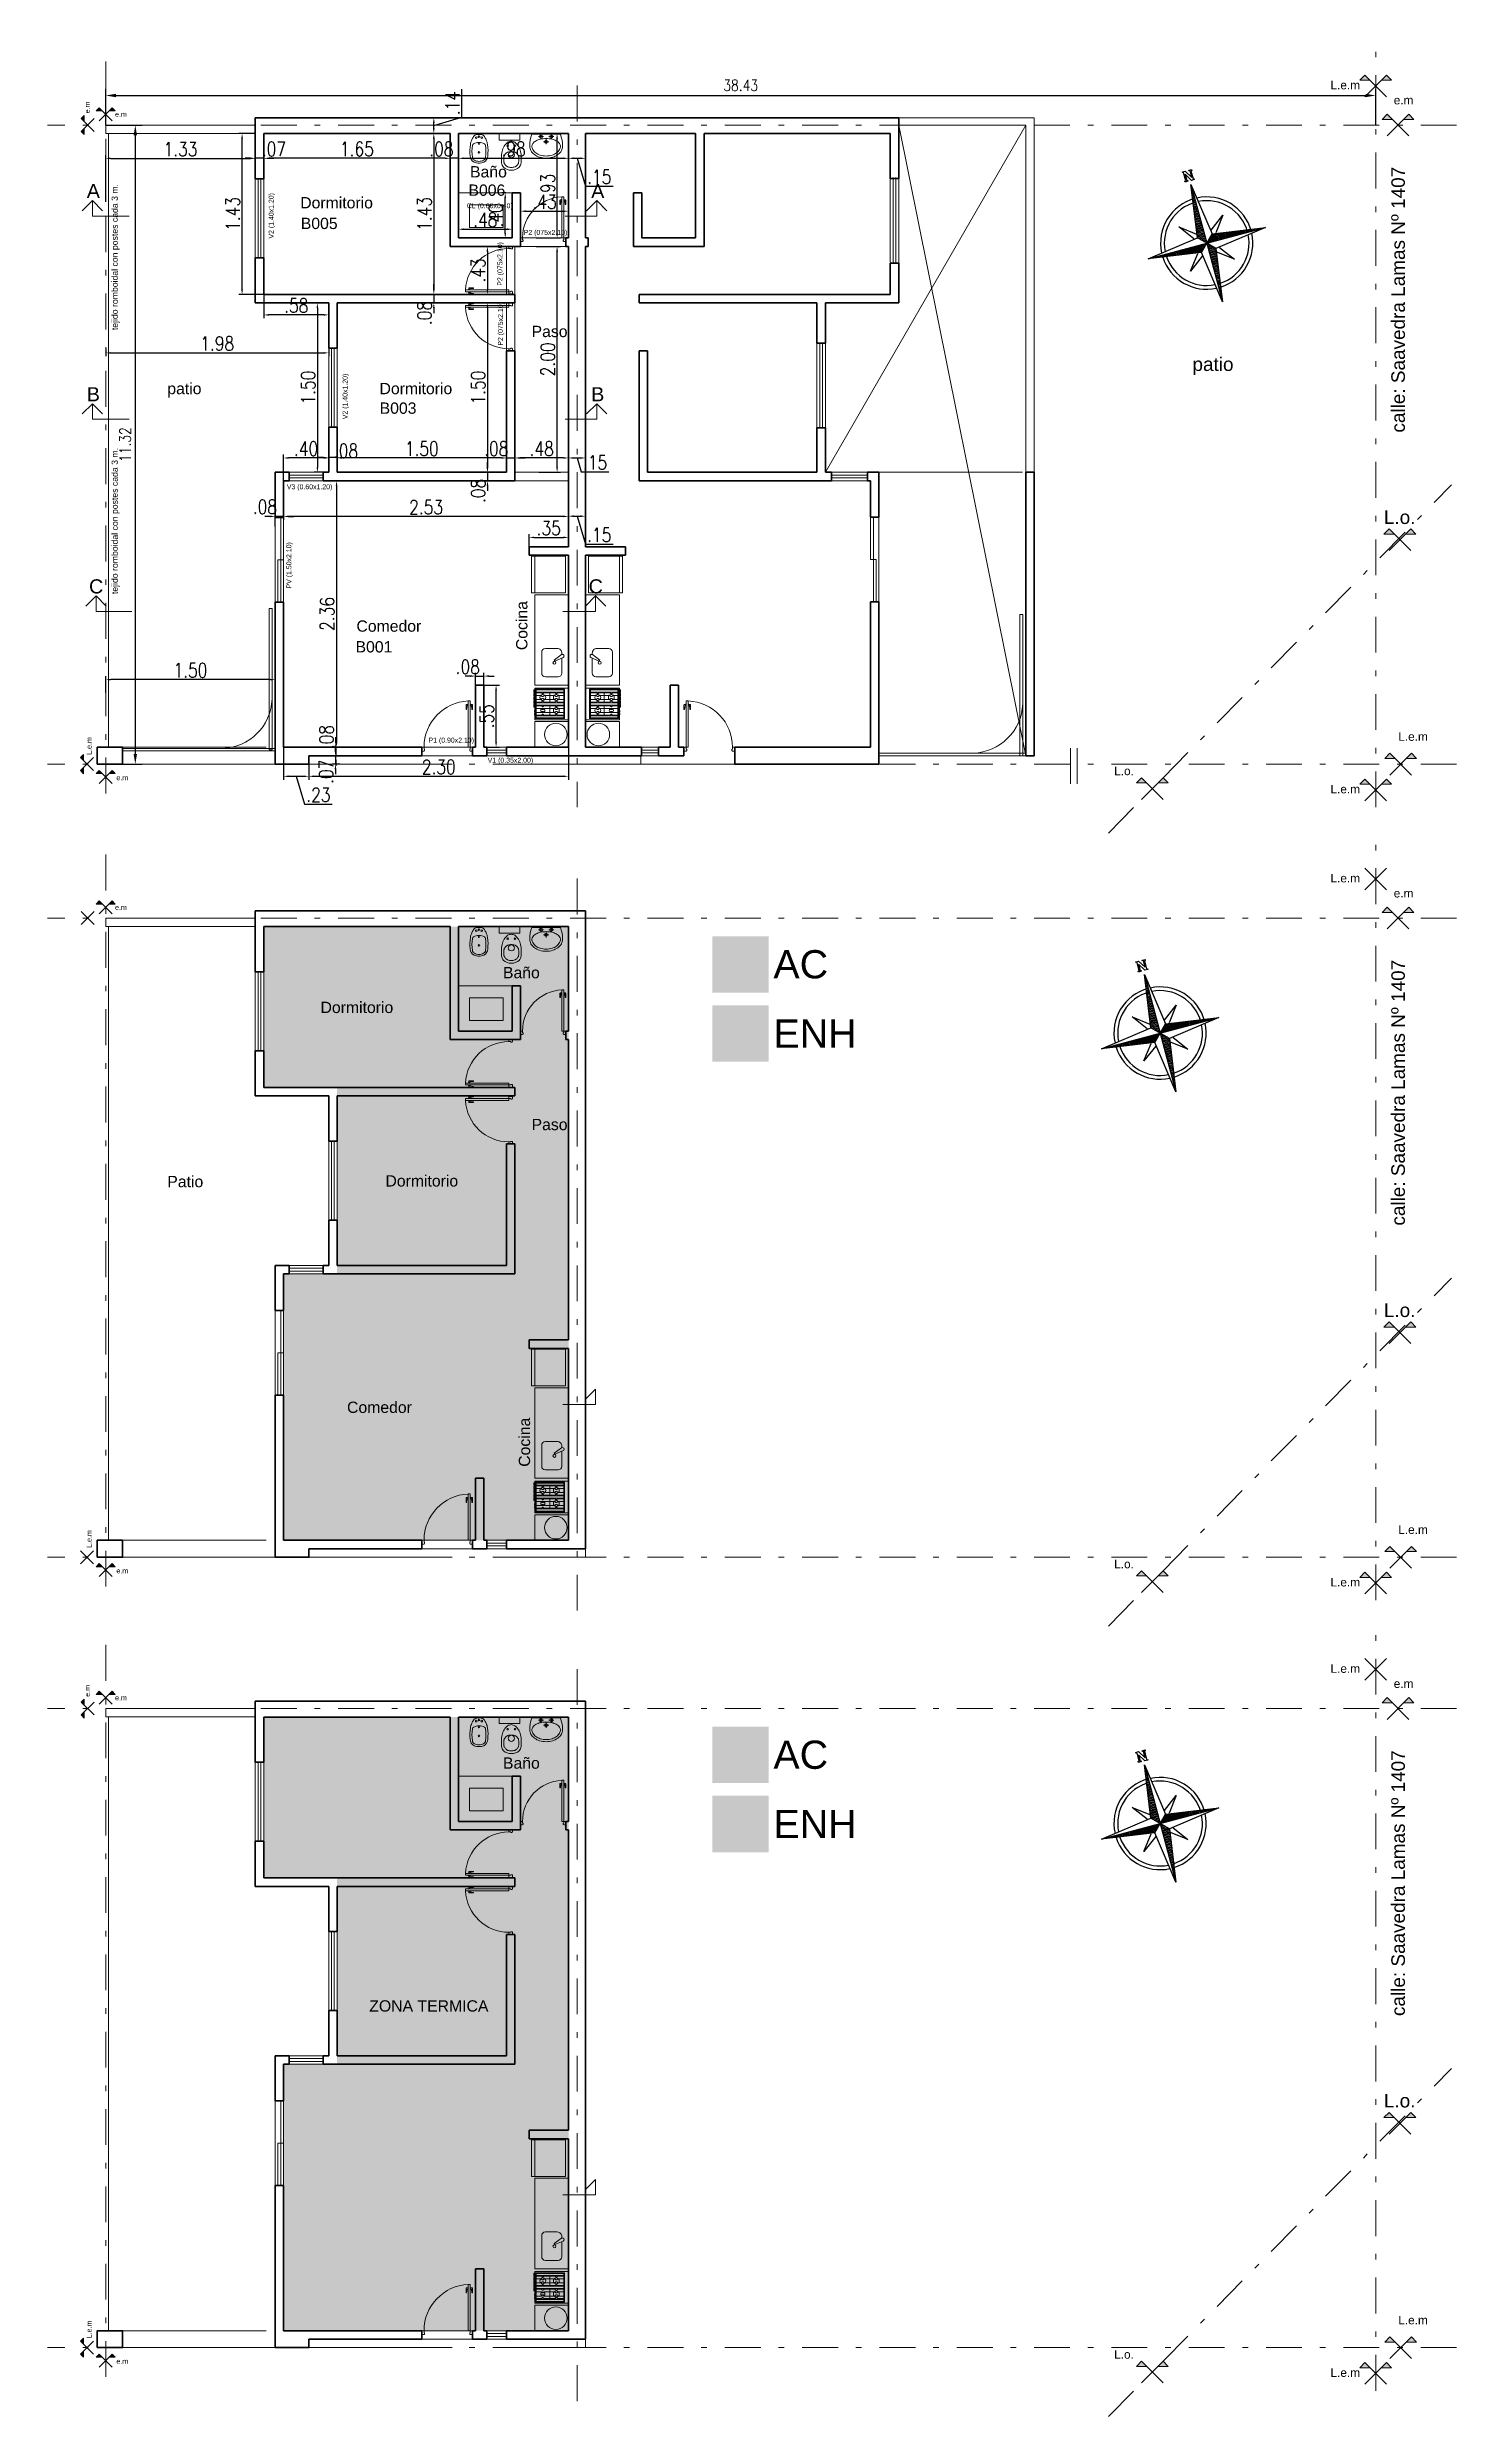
# Model space of a CAD drawing. Header units: millimetres. Extents: x 2761 to 3221, y 1635 to 1962.
# Drawn here: x 2890.66 to 2915.62, y 1886.56 to 1928.52 of the extents above; entities that cross this region are included whole.
import ezdxf
from ezdxf.enums import TextEntityAlignment as Align

# ---------------------------------------------------------------- set-up
doc = ezdxf.new("R2010")
doc.units = ezdxf.units.MM
for name, pattern in [('ACAD_ISO10W100', [18, 12, -3, 0, -3]), ('DASHDOT', [25.4, 12.7, -6.35, 0, -6.35]), ('DASHED', [19.05, 12.7, -6.35])]:
    doc.linetypes.add(name, pattern=pattern)
doc.layers.get('Defpoints').update_dxf_attribs({"lineweight": 5})
for name, color, linetype, lineweight in [('Aberturas', 239, 'Continuous', 18), ('Artefacctos', 249, 'Continuous', 20), ('Cotas', 8, 'Continuous', 15), ('Detalles', 3, 'Continuous', 15), ('Ejes', 3, 'DASHDOT', 13), ('Muros', 6, 'Continuous', 50), ('Proyecciones', 249, 'DASHED', 0), ('Textos', 3, 'Continuous', 9)]:
    doc.layers.add(name, color=color, linetype=linetype, lineweight=lineweight)
doc.layers.add('Ambientes Climatizados', color=7, linetype='Continuous', lineweight=15, true_color=0x9fc5e8)
doc.layers.add('Ambientes No climatizados', color=7, linetype='Continuous', lineweight=15, true_color=0x93c47d)
doc.styles.add('cotas', font='romans.shx', dxfattribs={"width": 0.8})
doc.styles.add('ROMANS', font='romans', dxfattribs={"width": 0.8})
doc.styles.get("Standard").update_dxf_attribs({"font": 'arial.ttf'})
doc.dimstyles.new('Esc 1-100', dxfattribs={"dimtxt": 0.2, "dimasz": 0.18, "dimexe": 0.12, "dimexo": 0, "dimgap": 0.08, "dimtad": 1, "dimzin": 4, "dimdsep": 46, "dimtxsty": 'cotas', "dimcen": 2.5, "dimclrd": 7, "dimclre": 7, "dimclrt": 256, "dimaunit": 1, "dimadec": 3, "dimazin": 0, "dimtfac": 1, "dimtmove": 1, "dimatfit": 3, "dimfxl": 0.12, "dimarcsym": 0})
doc.dimstyles.new('Esc 1-50', dxfattribs={"dimtxt": 0.25, "dimasz": 0.09, "dimexe": 0.06, "dimexo": 0, "dimgap": 0.04, "dimtad": 1, "dimlfac": 0.5, "dimzin": 4, "dimdsep": 46, "dimtxsty": 'cotas', "dimcen": 2.5, "dimclrd": 7, "dimclre": 7, "dimclrt": 256, "dimaunit": 1, "dimadec": 0, "dimazin": 0, "dimtfac": 1, "dimtmove": 1, "dimatfit": 3, "dimfxl": 0.06, "dimarcsym": 0})

msp = doc.modelspace()

# ---------------------------------------------------------------- texts
at = {"layer": 'Textos', "lineweight": 20}
for s, height, p in [('e.m', 0.09, (2891.408, 1927.353)), ('V2 (1.40x1.20)', 0.08798, (2894.665, 1925.134)), ('P2 (075x2.10)', 0.08798, (2898.718, 1924.299)), ('P2 (075x2.10)', 0.08798, (2898.726, 1923.237)), ('V2 (1.40x1.20)', 0.08798, (2895.974, 1921.935)), ('PV (1.50x2.10)', 0.08798, (2894.979, 1918.937)), ('L.e.m', 0.09, (2891.44, 1915.99))]:
    msp.add_text(s, height=height, rotation=90, dxfattribs=at).set_placement(p)
for s, height, p in [('e.m', 0.09, (2891.855, 1927.291)), ('CL (0.60x0.40)', 0.08798, (2898.088, 1925.672)), ('P2 (075x2.10)', 0.08798, (2899.096, 1925.199)), ('V3 (0.60x1.20)', 0.08798, (2894.899, 1920.694)), ('P1 (0.90x2.10)', 0.08798, (2897.409, 1916.206)), ('V1 (0.35x2.00)', 0.08798, (2898.457, 1915.851)), ('e.m', 0.09, (2891.879, 1915.54))]:
    msp.add_text(s, height=height, dxfattribs=at).set_placement(p)
at = {"layer": 'Textos', "color": 7, "lineweight": 20}
for s, height, p in [('Baño', 0.2, (2898.145, 1926.217)), ('A', 0.25, (2891.354, 1925.852)), ('Dormitorio', 0.2, (2895.136, 1925.669)), ('B006', 0.2, (2898.117, 1925.892)), ('A', 0.25, (2900.291, 1925.852)), ('B005', 0.2, (2895.146, 1925.303)), ('Paso', 0.2, (2899.235, 1923.389)), ('B', 0.25, (2891.354, 1922.252)), ('patio', 0.2, (2892.781, 1922.378)), ('Dormitorio', 0.2, (2896.541, 1922.378)), ('B', 0.25, (2900.291, 1922.252)), ('B003', 0.2, (2896.543, 1922.031)), ('C', 0.25, (2891.394, 1918.849)), ('C', 0.25, (2900.246, 1918.849)), ('Comedor', 0.2, (2896.132, 1918.171)), ('B001', 0.2, (2896.116, 1917.804))]:
    msp.add_text(s, height=height, dxfattribs=at).set_placement(p)
for s, height, p in [('tejido romboidal con postes cada 3 m.', 0.11, (2891.904, 1923.512)), ('tejido romboidal con postes cada 3 m.', 0.11, (2891.904, 1918.837)), ('Cocina', 0.2, (2899.161, 1917.844))]:
    msp.add_text(s, height=height, rotation=90, dxfattribs=at).set_placement(p)
at = {"layer": 'Textos', "color": 9, "lineweight": 20, "true_color": 0xc7c8ca}
for s, height, p in [('e.m', 0.09, (2891.855, 1913.244)), ('Baño', 0.2, (2898.728, 1912.033)), ('e.m', 0.09, (2891.879, 1901.493)), ('e.m', 0.09, (2891.855, 1899.244)), ('Baño', 0.2, (2898.728, 1898.033)), ('e.m', 0.09, (2891.879, 1887.493))]:
    msp.add_text(s, height=height, dxfattribs=at).set_placement(p)
at = {"layer": 'Textos', "color": 18, "lineweight": 20, "true_color": 0x000000}
for s, p in [('Baño', (2898.728, 1912.033)), ('Paso', (2899.235, 1909.343)), ('Patio', (2892.781, 1908.332))]:
    msp.add_text(s, height=0.2, dxfattribs=at).set_placement(p)
for s, p in [('Dormitorio', (2896.14, 1911.521)), ('Dormitorio', (2897.29, 1908.448)), ('Comedor', (2896.54, 1904.438))]:
    msp.add_text(s, height=0.2, dxfattribs=at).set_placement(p, align=Align.MIDDLE)
msp.add_text('Cocina', height=0.2, rotation=90, dxfattribs=at).set_placement((2899.208, 1903.38))
at = {"layer": 'Textos', "color": 9, "lineweight": 20, "true_color": 0xc7c8ca}
for s, p in [('L.e.m', (2891.44, 1901.943)), ('e.m', (2891.408, 1899.306)), ('L.e.m', (2891.44, 1887.943))]:
    msp.add_text(s, height=0.09, rotation=90, dxfattribs=at).set_placement(p)
at = {"layer": 'Textos', "color": 18, "lineweight": 20, "true_color": 0x000000}
msp.add_text('ZONA TERMICA', height=0.2, dxfattribs=at).set_placement((2897.415, 1893.731), align=Align.CENTER)
at = {"layer": 'Textos', "char_height": 0.15, "width": 2.1098, "attachment_point": 3}
for s, insert in [('{\\fArial|b0|i0|c0|p34;L.e.m}', (2913.913, 1927.928)), ('{\\fArial|b0|i0|c0|p34;e.m}', (2914.859, 1927.661)), ('{\\fArial|b0|i0|c0|p34;L.e.m}', (2915.114, 1916.389)), ('{\\fArial|b0|i0|c0|p34;L.o.}', (2909.906, 1915.78)), ('{\\fArial|b0|i0|c0|p34;L.e.m}', (2913.913, 1915.458))]:
    msp.add_mtext(s, dxfattribs=dict(at, insert=insert))
at = {"layer": 'Textos', "color": 7, "insert": (2914.467, 1921.698), "char_height": 0.24, "width": 4.92052, "attachment_point": 1, "rotation": 90}
msp.add_mtext('{\\fArial|b0|i0|c0|p34;calle: Saavedra Lamas Nº 1407}', dxfattribs=at)
at = {"layer": 'Textos', "color": 7}
for s, insert, char_height, width, attachment_point in [('{\\fArial|b0|i0|c0|p34;patio}', (2910.944, 1923.029), 0.24, 1.62542, 1), ('{\\fArial|b0|i0|c0|p34;AC}', (2903.519, 1912.277), 0.5, 0.7876, 4), ('{\\fArial|b0|i0|c0|p34;ENH}', (2903.519, 1911.053), 0.5, 0.7876, 4), ('{\\fArial|b0|i0|c0|p34;AC}', (2903.519, 1898.277), 0.5, 0.7876, 4), ('{\\fArial|b0|i0|c0|p34;ENH}', (2903.519, 1897.053), 0.5, 0.7876, 4)]:
    msp.add_mtext(s, dxfattribs=dict(at, insert=insert, char_height=char_height, width=width, attachment_point=attachment_point))
at = {"layer": 'Textos', "color": 7, "lineweight": 18, "insert": (2914.894, 1920.319), "char_height": 0.24, "width": 1.51542, "attachment_point": 3}
msp.add_mtext('{\\fArial|b0|i0|c0|p34;L.o.}', dxfattribs=at)
at = {"layer": 'Textos', "color": 9, "true_color": 0xc7c8ca, "char_height": 0.15, "width": 2.1098, "attachment_point": 3}
for s, insert in [('{\\fArial|b0|i0|c0|p34;L.e.m}', (2913.913, 1913.881)), ('{\\fArial|b0|i0|c0|p34;e.m}', (2914.859, 1913.614)), ('{\\fArial|b0|i0|c0|p34;L.e.m}', (2915.114, 1902.342)), ('{\\fArial|b0|i0|c0|p34;L.o.}', (2909.906, 1901.733)), ('{\\fArial|b0|i0|c0|p34;L.e.m}', (2913.913, 1901.411)), ('{\\fArial|b0|i0|c0|p34;L.e.m}', (2913.913, 1899.881)), ('{\\fArial|b0|i0|c0|p34;e.m}', (2914.859, 1899.614)), ('{\\fArial|b0|i0|c0|p34;L.e.m}', (2915.114, 1888.342)), ('{\\fArial|b0|i0|c0|p34;L.o.}', (2909.906, 1887.733)), ('{\\fArial|b0|i0|c0|p34;L.e.m}', (2913.913, 1887.411))]:
    msp.add_mtext(s, dxfattribs=dict(at, insert=insert))
at = {"layer": 'Textos', "color": 9, "true_color": 0xc7c8ca, "char_height": 0.24, "width": 4.92052, "attachment_point": 1, "rotation": 90}
for insert in [(2914.467, 1907.652), (2914.467, 1893.652)]:
    msp.add_mtext('{\\fArial|b0|i0|c0|p34;calle: Saavedra Lamas Nº 1407}', dxfattribs=dict(at, insert=insert))
at = {"layer": 'Textos', "color": 9, "lineweight": 18, "true_color": 0xc7c8ca, "char_height": 0.24, "width": 1.51542, "attachment_point": 3}
for insert in [(2914.894, 1906.273), (2914.894, 1892.273)]:
    msp.add_mtext('{\\fArial|b0|i0|c0|p34;L.o.}', dxfattribs=dict(at, insert=insert))

# ---------------------------------------------------------------- blocks, each defined once
blk = doc.blocks.new('*X5')
at = {"color": 0, "linetype": 'ByBlock'}
for p, q in [((-217.53, 160.5), (-217.53, 160.5)), ((-217.52, 160.498), (-217.52, 160.5)), ((-217.51, 160.497), (-217.51, 160.5)), ((-217.5, 160.496), (-217.5, 160.5)), ((-217.49, 160.494), (-217.49, 160.5)), ((-217.48, 160.493), (-217.48, 160.5)), ((-217.47, 160.491), (-217.47, 160.5)), ((-217.46, 160.49), (-217.46, 160.5)), ((-217.45, 160.488), (-217.45, 160.5)), ((-217.44, 160.487), (-217.44, 160.5)), ((-217.43, 160.486), (-217.43, 160.5)), ((-217.42, 160.484), (-217.42, 160.5)), ((-217.41, 160.483), (-217.41, 160.5)), ((-217.4, 160.481), (-217.4, 160.5)), ((-217.39, 160.48), (-217.39, 160.5)), ((-217.38, 160.478), (-217.38, 160.5)), ((-217.37, 160.477), (-217.37, 160.5)), ((-217.36, 160.476), (-217.36, 160.5)), ((-217.35, 160.474), (-217.35, 160.5)), ((-217.34, 160.473), (-217.34, 160.5)), ((-217.33, 160.471), (-217.33, 160.5)), ((-217.32, 160.47), (-217.32, 160.5)), ((-217.31, 160.468), (-217.31, 160.5)), ((-217.3, 160.467), (-217.3, 160.5)), ((-217.29, 160.466), (-217.29, 160.5)), ((-217.28, 160.464), (-217.28, 160.5)), ((-217.27, 160.463), (-217.27, 160.5)), ((-217.26, 160.461), (-217.26, 160.5)), ((-217.25, 160.46), (-217.25, 160.5)), ((-217.24, 160.458), (-217.24, 160.5)), ((-217.23, 160.457), (-217.23, 160.5)), ((-217.22, 160.456), (-217.22, 160.5)), ((-217.21, 160.454), (-217.21, 160.5)), ((-217.2, 160.453), (-217.2, 160.5)), ((-217.19, 160.451), (-217.19, 160.5)), ((-217.18, 160.45), (-217.18, 160.5)), ((-217.17, 160.448), (-217.17, 160.5)), ((-217.16, 160.447), (-217.16, 160.5)), ((-217.15, 160.446), (-217.15, 160.5)), ((-217.14, 160.444), (-217.14, 160.5)), ((-217.13, 160.443), (-217.13, 160.5)), ((-217.12, 160.441), (-217.12, 160.5)), ((-217.11, 160.44), (-217.11, 160.5)), ((-217.1, 160.438), (-217.1, 160.5)), ((-217.09, 160.441), (-217.09, 160.5)), ((-217.08, 160.451), (-217.08, 160.5)), ((-217.07, 160.461), (-217.07, 160.5)), ((-217.06, 160.471), (-217.06, 160.5)), ((-217.05, 160.481), (-217.05, 160.5)), ((-217.04, 160.491), (-217.04, 160.5))]:
    blk.add_line(p, q, dxfattribs=at)
blk = doc.blocks.new('Sbpln014')
at = {"color": 0, "linetype": 'ByBlock'}
for p, q in [((-0.156, 0.156), (0, 1.25)), ((0, 1.25), (0.156, 0.156)), ((0, 1.25), (0, 0)), ((-1.25, 0), (-0.156, 0.156)), ((-0.156, -0.156), (-1.25, 0)), ((0, 0), (-1.25, 0)), ((-0.234, 0.156), (-0.469, 0.469)), ((-0.469, 0.469), (-0.156, 0.234)), ((-0.156, 0.156), (0, 0)), ((-0.156, -0.156), (0, 0)), ((0, 0), (0.156, 0.156)), ((0, 0), (0.156, -0.156)), ((0, 0), (0, -1.25)), ((1.25, 0), (0, 0)), ((0.156, 0.234), (0.469, 0.469)), ((0.156, 0.156), (1.25, 0)), ((0.469, 0.469), (0.234, 0.156)), ((-0.469, -0.469), (-0.234, -0.156)), ((-0.156, -0.234), (-0.469, -0.469)), ((0, -1.25), (-0.156, -0.156)), ((0.156, -0.156), (0, -1.25)), ((1.25, 0), (0.156, -0.156)), ((0.469, -0.469), (0.156, -0.234)), ((0.234, -0.156), (0.469, -0.469))]:
    blk.add_line(p, q, dxfattribs=at)
blk.add_lwpolyline([(1.348, 0.064), (1.348, 0.044), (1.328, 0.044), (1.328, 0.103), (1.348, 0.103), (1.348, 0.083), (1.523, 0.083), (1.523, 0.103), (1.543, 0.103), (1.543, 0.044), (1.387, -0.053), (1.523, -0.053), (1.523, -0.034), (1.543, -0.034), (1.543, -0.092), (1.523, -0.092), (1.523, -0.073), (1.348, -0.073), (1.348, -0.092), (1.328, -0.092), (1.328, -0.034), (1.484, 0.064), (1.348, 0.064)], dxfattribs=at)
for radius, start, end in [(0.95, 92.5891, 177.4109), (0.873, 93.5464, 176.4536), (0.95, 0, 87.4109), (0.873, 0, 86.4536), (0.95, 182.5891, 267.4109), (0.873, 183.5464, 266.4536), (0.95, 270, 357.4109), (0.873, 270, 356.4536)]:
    blk.add_arc((0, 0), radius, start, end, dxfattribs=at)
for p, xscale, yscale, zscale, rotation in [((-401.25, -542.578), 2.499999999999996, 2.499999999999996, 2.499999999999996, 270), ((-542.578, 401.25), 2.5, 2.5, 2.5, 180), ((401.25, 542.578), 2.5, 2.5, 2.5, 90)]:
    blk.add_blockref('*X5', p, dxfattribs=dict(at, xscale=xscale, yscale=yscale, zscale=zscale, rotation=rotation))
at = {"color": 0, "linetype": 'ByBlock', "xscale": 2.5, "yscale": 2.5, "zscale": 2.5}
blk.add_blockref('*X5', (542.578, -401.25), dxfattribs=at)
blk = doc.blocks.new('Bidet')
at = {"color": 0, "linetype": 'ByBlock'}
blk.add_lwpolyline([(0.097, 0.628, -0.262722), (0.176, 0.5, -0.061431), (0.171, 0.274, -0.073837), (0.143, 0.178, -0.02136), (0.11, 0.116, -0.217458), (0.046, 0.075, -0.067695), (0, 0.071, -0.067639), (-0.045, 0.075, -0.190009), (-0.109, 0.116, -0.02136), (-0.143, 0.178, -0.069685), (-0.171, 0.274, -0.061431), (-0.176, 0.5, -0.262722), (-0.097, 0.628, -0.09682), (0, 0.645, -0.096471), (0.097, 0.628)], format="xyb", close=True, dxfattribs=at)
for points in [[(-0.127, 0.29, -0.084724), (-0.132, 0.53, -0.252864), (-0.091, 0.589, -0.103412), (0, 0.612, -0.103412)], [(0.127, 0.29, 0.084724), (0.132, 0.53, 0.252864), (0.091, 0.589, 0.103412), (0.001, 0.612, 0.103412)], [(0, 0.231, -0.087783), (-0.109, 0.258, -0.148188), (-0.127, 0.29, -0.09678)], [(0.001, 0.231, 0.087783), (0.109, 0.258, 0.148188), (0.127, 0.29, 0.09678)]]:
    blk.add_lwpolyline(points, format="xyb", dxfattribs=at)
for centre, radius in [((-0.056, 0.137), 0.0166), ((0, 0.431), 0.0166), ((0, 0.253), 0.0171), ((0, 0.116), 0.0166), ((0.056, 0.137), 0.0166)]:
    blk.add_circle(centre, radius, dxfattribs=at)
blk = doc.blocks.new('Inodoro')
at = {"color": 0, "linetype": 'ByBlock'}
blk.add_lwpolyline([(0, 0.585, 0.193023), (-0.137, 0.535, 0.145572), (-0.172, 0.456, 0.077711), (-0.165, 0.255, 0.087544), (-0.125, 0.161, 0.055228), (-0.065, 0.091, 0.090627), (0, 0.072, 0.091051), (0.065, 0.091, 0.055228), (0.126, 0.161, 0.087544), (0.165, 0.255, 0.077711), (0.172, 0.456, 0.145572), (0.137, 0.535, 0.193023), (0, 0.585, 61.25604)], format="xyb", close=True, dxfattribs=at)
for points in [[(-0.015, 0.536), (-0.033, 0.535, 0.028747), (-0.061, 0.527, 0.052421), (-0.075, 0.521, 0.050041), (-0.092, 0.508, 0.040538), (-0.109, 0.49, 0.036304), (-0.125, 0.468, 0.08346), (-0.129, 0.457, 0.024812), (-0.13, 0.446, 0.009631), (-0.132, 0.42, 0.014344), (-0.133, 0.411, 0.009208), (-0.132, 0.396)], [(0.015, 0.536), (0.033, 0.535, -0.028747), (0.061, 0.527, -0.052421), (0.075, 0.521, -0.050041), (0.092, 0.508, -0.040538), (0.109, 0.49, -0.036304), (0.124, 0.468, -0.08346), (0.129, 0.457, -0.024812), (0.13, 0.446, -0.009631), (0.132, 0.42, -0.014344), (0.132, 0.411, -0.009208), (0.132, 0.396)], [(-0.015, 0.256), (-0.033, 0.258, -0.028747), (-0.061, 0.265, -0.052421), (-0.075, 0.272, -0.050041), (-0.092, 0.284, -0.040538), (-0.109, 0.303, -0.036304), (-0.125, 0.325, -0.08346), (-0.129, 0.336, -0.024812), (-0.13, 0.346, -0.009631), (-0.132, 0.373, -0.014344), (-0.133, 0.382, -0.009208), (-0.132, 0.396)], [(0.015, 0.256), (0.033, 0.258, 0.028747), (0.061, 0.265, 0.052421), (0.075, 0.272, 0.050041), (0.092, 0.284, 0.040538), (0.109, 0.303, 0.036304), (0.124, 0.325, 0.08346), (0.129, 0.336, 0.024812), (0.13, 0.346, 0.009631), (0.132, 0.373, 0.014344), (0.132, 0.382, 0.009208), (0.132, 0.396)]]:
    blk.add_lwpolyline(points, format="xyb", dxfattribs=at)
for points in [[(-0.015, 0.536), (0, 0.536)], [(0.015, 0.536), (0, 0.536)], [(-0.015, 0.256), (0, 0.256)], [(0.015, 0.256), (0, 0.256)]]:
    blk.add_lwpolyline(points, dxfattribs=at)
for centre, radius in [((-0.064, 0.152), 0.0141), ((0, 0.314), 0.0535), ((0.064, 0.152), 0.0141)]:
    blk.add_circle(centre, radius, dxfattribs=at)
at = {"color": 0, "linetype": 'ByBlock', "style": 'ROMANS', "flags": 1}
blk.add_attdef('NOMENCLATURA', text='', height=0.08, dxfattribs=at).set_placement((0.017, 0.438), align=Align.MIDDLE)
blk = doc.blocks.new('Lav1')
at = {"color": 0, "linetype": 'ByBlock'}
for p, q in [((-0.098, 0.005), (-0.098, -0.092)), ((0.098, 0.005), (0.098, -0.092)), ((-0.146, -0.044), (-0.049, -0.044)), ((-0.048, -0.14), (0.048, -0.14)), ((0, -0.092), (0, -0.189)), ((0.049, -0.044), (0.146, -0.044))]:
    blk.add_line(p, q, dxfattribs=at)
for points in [[(0.268, 0, -0.093113), (0.31, -0.225, -0.130379), (0.288, -0.307, -0.106492), (0.219, -0.384, -0.084146), (0.123, -0.432, -0.073141), (0, -0.45, -0.073141), (-0.123, -0.432, -0.084146), (-0.219, -0.384, -0.106492), (-0.288, -0.307, -0.130379), (-0.31, -0.225, -0.093113), (-0.268, 0)], [(-0.27, -0.225, -0.165741), (-0.253, -0.175, -0.105633), (-0.191, -0.122, -0.068595), (-0.109, -0.092, -0.054776), (0, -0.08, -0.054776), (0.109, -0.092, -0.068595), (0.191, -0.122, -0.105633), (0.253, -0.175, -0.165741), (0.27, -0.225, -0.130379), (0.253, -0.287, -0.106492), (0.196, -0.352, -0.084146), (0.111, -0.394, -0.073141), (0, -0.41, -0.073141), (-0.111, -0.394, -0.084146), (-0.196, -0.352, -0.106492), (-0.253, -0.287, -0.130379)]]:
    blk.add_lwpolyline(points, format="xyb", close=True, dxfattribs=at)
for centre, radius in [((-0.098, -0.044), 0.03), ((0, -0.14), 0.028), ((0, -0.14), 0.014), ((0.098, -0.044), 0.03)]:
    blk.add_circle(centre, radius, dxfattribs=at)
blk = doc.blocks.new('P82i')
at = {"color": 0, "linetype": 'ByBlock'}
for points in [[(0.076, 0.89), (0.041, 0.89), (0.041, 0.07), (0.076, 0.07)], [(0, 0.07), (0.041, 0.07), (0.041, 0.035), (0.051, 0.035), (0.051, 0.01), (0.041, 0), (0, 0)], [(0.9, 0), (0.861, 0), (0.851, 0.01), (0.851, 0.035), (0.861, 0.035), (0.861, 0.07), (0.9, 0.07)]]:
    blk.add_lwpolyline(points, close=True, dxfattribs=at)
for points in [[(0.036, 0.828), (0.011, 0.828, 0.414214), (0.001, 0.818), (0.001, 0.738), (0.011, 0.738), (0.021, 0.808), (0.036, 0.808)], [(0.081, 0.828), (0.106, 0.828, -0.414214), (0.116, 0.818), (0.116, 0.738), (0.106, 0.738), (0.096, 0.808), (0.081, 0.808)]]:
    blk.add_lwpolyline(points, format="xyb", dxfattribs=at)
for points in [[(0.041, 0.798), (0.036, 0.798), (0.036, 0.838), (0.041, 0.838)], [(0.076, 0.838), (0.081, 0.838), (0.081, 0.798), (0.076, 0.798)]]:
    blk.add_lwpolyline(points, dxfattribs=at)
blk.add_arc((0.041, 0.07), 0.82, 360, 87.5537, dxfattribs=at)
blk = doc.blocks.new('*D15')
at = {"layer": 'Cotas', "color": 7, "lineweight": -2, "transparency": 16777216}
for p, q in [((2896.872, 1926.995), (2897.563, 1926.995)), ((2897.503, 1926.905), (2897.503, 1924.235)), ((2896.872, 1924.145), (2897.563, 1924.145))]:
    blk.add_line(p, q, dxfattribs=at)
at = {"layer": 'Cotas', "color": 7, "transparency": 16777216}
for points in [[(2897.488, 1926.905), (2897.518, 1926.905), (2897.503, 1926.995)], [(2897.488, 1924.235), (2897.518, 1924.235), (2897.503, 1924.145)]]:
    blk.add_solid(points, dxfattribs=at)
at = {"layer": 'Defpoints', "color": 0, "transparency": 16777216}
for p in [(2896.872, 1926.995), (2896.872, 1924.145), (2897.503, 1924.145)]:
    blk.add_point(p, dxfattribs=at)
at = {"layer": 'Cotas', "transparency": 16777216, "insert": (2897.338, 1925.57), "char_height": 0.25, "attachment_point": 5, "rotation": 90, "style": 'cotas'}
blk.add_mtext('1.43', dxfattribs=at)
blk = doc.blocks.new('*D16')
at = {"layer": 'Cotas', "color": 7, "lineweight": -2, "transparency": 16777216}
for p, q in [((2898.211, 1923.995), (2898.512, 1923.995)), ((2898.452, 1923.905), (2898.452, 1921.085)), ((2898.311, 1920.995), (2898.512, 1920.995))]:
    blk.add_line(p, q, dxfattribs=at)
at = {"layer": 'Cotas', "color": 7, "transparency": 16777216}
for points in [[(2898.437, 1923.905), (2898.467, 1923.905), (2898.452, 1923.995)], [(2898.437, 1921.085), (2898.467, 1921.085), (2898.452, 1920.995)]]:
    blk.add_solid(points, dxfattribs=at)
at = {"layer": 'Defpoints', "color": 0, "transparency": 16777216}
for p in [(2898.211, 1923.995), (2898.311, 1920.995), (2898.452, 1920.995)]:
    blk.add_point(p, dxfattribs=at)
at = {"layer": 'Cotas', "transparency": 16777216, "insert": (2898.287, 1922.495), "char_height": 0.25, "attachment_point": 5, "rotation": 90, "style": 'cotas'}
blk.add_mtext('1.50', dxfattribs=at)
blk = doc.blocks.new('*D17')
at = {"layer": 'Cotas', "color": 7, "lineweight": -2, "transparency": 16777216}
for p, q in [((2895.79, 1921.772), (2895.79, 1921.188)), ((2898.7, 1921.248), (2895.88, 1921.248)), ((2898.79, 1921.309), (2898.79, 1921.188))]:
    blk.add_line(p, q, dxfattribs=at)
at = {"layer": 'Cotas', "color": 7, "transparency": 16777216}
for points in [[(2895.88, 1921.263), (2895.88, 1921.233), (2895.79, 1921.248)], [(2898.7, 1921.263), (2898.7, 1921.233), (2898.79, 1921.248)]]:
    blk.add_solid(points, dxfattribs=at)
at = {"layer": 'Defpoints', "color": 0, "transparency": 16777216}
for p in [(2895.79, 1921.772), (2895.79, 1921.248), (2898.79, 1921.309)]:
    blk.add_point(p, dxfattribs=at)
at = {"layer": 'Cotas', "transparency": 16777216, "insert": (2897.29, 1921.413), "char_height": 0.25, "attachment_point": 5, "style": 'cotas'}
blk.add_mtext('1.50', dxfattribs=at)
blk = doc.blocks.new('*D68')
at = {"layer": 'Cotas', "color": 7, "lineweight": -2, "transparency": 16777216}
for p, q in [((2898.301, 1924.995), (2898.512, 1924.995)), ((2898.452, 1924.905), (2898.452, 1924.235)), ((2898.301, 1924.145), (2898.512, 1924.145))]:
    blk.add_line(p, q, dxfattribs=at)
at = {"layer": 'Cotas', "color": 7, "transparency": 16777216}
for points in [[(2898.437, 1924.905), (2898.467, 1924.905), (2898.452, 1924.995)], [(2898.437, 1924.235), (2898.467, 1924.235), (2898.452, 1924.145)]]:
    blk.add_solid(points, dxfattribs=at)
at = {"layer": 'Defpoints', "color": 0, "transparency": 16777216}
for p in [(2898.301, 1924.995), (2898.301, 1924.145), (2898.452, 1924.145)]:
    blk.add_point(p, dxfattribs=at)
at = {"layer": 'Cotas', "transparency": 16777216, "insert": (2898.287, 1924.57), "char_height": 0.25, "attachment_point": 5, "rotation": 90, "style": 'cotas'}
blk.add_mtext('.43', dxfattribs=at)
blk = doc.blocks.new('*D18')
at = {"layer": 'Cotas', "color": 7, "lineweight": -2, "transparency": 16777216}
for p, q in [((2898.94, 1921.225), (2898.94, 1921.308)), ((2899.8, 1921.248), (2899.03, 1921.248)), ((2899.89, 1921.225), (2899.89, 1921.308))]:
    blk.add_line(p, q, dxfattribs=at)
at = {"layer": 'Cotas', "color": 7, "transparency": 16777216}
for points in [[(2899.03, 1921.263), (2899.03, 1921.233), (2898.94, 1921.248)], [(2899.8, 1921.263), (2899.8, 1921.233), (2899.89, 1921.248)]]:
    blk.add_solid(points, dxfattribs=at)
at = {"layer": 'Defpoints', "color": 0, "transparency": 16777216}
for p in [(2898.94, 1921.248), (2898.94, 1921.225), (2899.89, 1921.225)]:
    blk.add_point(p, dxfattribs=at)
at = {"layer": 'Cotas', "transparency": 16777216, "insert": (2899.415, 1921.413), "char_height": 0.25, "attachment_point": 5, "style": 'cotas'}
blk.add_mtext('.48', dxfattribs=at)
blk = doc.blocks.new('*D19')
at = {"layer": 'Cotas', "color": 7, "lineweight": -2, "transparency": 16777216}
for p, q in [((2899.89, 1920.833), (2899.89, 1920.153)), ((2894.84, 1920.367), (2894.84, 1920.153)), ((2899.8, 1920.213), (2894.93, 1920.213))]:
    blk.add_line(p, q, dxfattribs=at)
at = {"layer": 'Cotas', "color": 7, "transparency": 16777216}
for points in [[(2894.93, 1920.228), (2894.93, 1920.198), (2894.84, 1920.213)], [(2899.8, 1920.228), (2899.8, 1920.198), (2899.89, 1920.213)]]:
    blk.add_solid(points, dxfattribs=at)
at = {"layer": 'Defpoints', "color": 0, "transparency": 16777216}
for p in [(2899.89, 1920.833), (2894.84, 1920.367), (2894.84, 1920.213)]:
    blk.add_point(p, dxfattribs=at)
at = {"layer": 'Cotas', "transparency": 16777216, "insert": (2897.365, 1920.378), "char_height": 0.25, "attachment_point": 5, "style": 'cotas'}
blk.add_mtext('2.53', dxfattribs=at)
blk = doc.blocks.new('*D20')
at = {"layer": 'Cotas', "color": 7, "lineweight": -2, "transparency": 16777216}
for p, q in [((2895.551, 1920.845), (2895.839, 1920.845)), ((2895.779, 1920.755), (2895.779, 1916.215)), ((2894.84, 1916.125), (2895.839, 1916.125))]:
    blk.add_line(p, q, dxfattribs=at)
at = {"layer": 'Cotas', "color": 7, "transparency": 16777216}
for points in [[(2895.764, 1920.755), (2895.794, 1920.755), (2895.779, 1920.845)], [(2895.764, 1916.215), (2895.794, 1916.215), (2895.779, 1916.125)]]:
    blk.add_solid(points, dxfattribs=at)
at = {"layer": 'Defpoints', "color": 0, "transparency": 16777216}
for p in [(2895.551, 1920.845), (2894.84, 1916.125), (2895.779, 1916.125)]:
    blk.add_point(p, dxfattribs=at)
at = {"layer": 'Cotas', "transparency": 16777216, "insert": (2895.614, 1918.485), "char_height": 0.25, "attachment_point": 5, "rotation": 90, "style": 'cotas'}
blk.add_mtext('2.36', dxfattribs=at)
blk = doc.blocks.new('*D69')
at = {"layer": 'Cotas', "color": 7, "lineweight": -2, "transparency": 16777216}
for p, q in [((2897.94, 1926.995), (2897.94, 1926.496)), ((2899.89, 1926.995), (2899.89, 1926.496)), ((2898.03, 1926.556), (2899.8, 1926.556))]:
    blk.add_line(p, q, dxfattribs=at)
at = {"layer": 'Cotas', "color": 7, "transparency": 16777216}
for points in [[(2898.03, 1926.571), (2898.03, 1926.541), (2897.94, 1926.556)], [(2899.8, 1926.571), (2899.8, 1926.541), (2899.89, 1926.556)]]:
    blk.add_solid(points, dxfattribs=at)
at = {"layer": 'Defpoints', "color": 0, "transparency": 16777216}
for p in [(2897.94, 1926.995), (2899.89, 1926.995), (2899.89, 1926.556)]:
    blk.add_point(p, dxfattribs=at)
at = {"layer": 'Cotas', "transparency": 16777216, "insert": (2898.915, 1926.721), "char_height": 0.25, "attachment_point": 5, "style": 'cotas'}
blk.add_mtext('.98', dxfattribs=at)
blk = doc.blocks.new('*D21')
at = {"layer": 'Cotas', "color": 7, "lineweight": -2, "transparency": 16777216}
for p, q in [((2894.34, 1923.995), (2895.5, 1923.995)), ((2895.44, 1923.905), (2895.44, 1921.085)), ((2895.64, 1920.995), (2895.38, 1920.995))]:
    blk.add_line(p, q, dxfattribs=at)
at = {"layer": 'Cotas', "color": 7, "transparency": 16777216}
for points in [[(2895.425, 1923.905), (2895.455, 1923.905), (2895.44, 1923.995)], [(2895.425, 1921.085), (2895.455, 1921.085), (2895.44, 1920.995)]]:
    blk.add_solid(points, dxfattribs=at)
at = {"layer": 'Defpoints', "color": 0, "transparency": 16777216}
for p in [(2894.34, 1923.995), (2895.44, 1920.995), (2895.64, 1920.995)]:
    blk.add_point(p, dxfattribs=at)
at = {"layer": 'Cotas', "transparency": 16777216, "insert": (2895.275, 1922.495), "char_height": 0.25, "attachment_point": 5, "rotation": 90, "style": 'cotas'}
blk.add_mtext('1.50', dxfattribs=at)
blk = doc.blocks.new('*D22')
at = {"layer": 'Cotas', "color": 7, "lineweight": -2, "transparency": 16777216}
for p, q in [((2894.49, 1926.679), (2894.49, 1926.496)), ((2897.7, 1926.556), (2894.58, 1926.556)), ((2897.79, 1926.679), (2897.79, 1926.496))]:
    blk.add_line(p, q, dxfattribs=at)
at = {"layer": 'Cotas', "color": 7, "transparency": 16777216}
for points in [[(2894.58, 1926.571), (2894.58, 1926.541), (2894.49, 1926.556)], [(2897.7, 1926.571), (2897.7, 1926.541), (2897.79, 1926.556)]]:
    blk.add_solid(points, dxfattribs=at)
at = {"layer": 'Defpoints', "color": 0, "transparency": 16777216}
for p in [(2894.49, 1926.679), (2894.49, 1926.556), (2897.79, 1926.679)]:
    blk.add_point(p, dxfattribs=at)
at = {"layer": 'Cotas', "transparency": 16777216, "insert": (2896.14, 1926.721), "char_height": 0.25, "attachment_point": 5, "style": 'cotas'}
blk.add_mtext('1.65', dxfattribs=at)
blk = doc.blocks.new('*D70')
at = {"layer": 'Cotas', "color": 7, "lineweight": -2, "transparency": 16777216}
for p, q in [((2897.94, 1925.145), (2897.94, 1925.359)), ((2898.03, 1925.299), (2898.8, 1925.299)), ((2898.89, 1925.145), (2898.89, 1925.359))]:
    blk.add_line(p, q, dxfattribs=at)
at = {"layer": 'Cotas', "color": 7, "transparency": 16777216}
for points in [[(2898.03, 1925.314), (2898.03, 1925.284), (2897.94, 1925.299)], [(2898.8, 1925.314), (2898.8, 1925.284), (2898.89, 1925.299)]]:
    blk.add_solid(points, dxfattribs=at)
at = {"layer": 'Defpoints', "color": 0, "transparency": 16777216}
for p in [(2898.89, 1925.299), (2897.94, 1925.145), (2898.89, 1925.145)]:
    blk.add_point(p, dxfattribs=at)
at = {"layer": 'Cotas', "transparency": 16777216, "insert": (2898.415, 1925.464), "char_height": 0.25, "attachment_point": 5, "style": 'cotas'}
blk.add_mtext('.48', dxfattribs=at)
blk = doc.blocks.new('*D71')
at = {"layer": 'Cotas', "color": 7, "lineweight": -2, "transparency": 16777216}
for p, q in [((2891.69, 1927.145), (2891.69, 1927.788)), ((2891.87, 1927.668), (2914.01, 1927.668)), ((2914.19, 1927.145), (2914.19, 1927.788))]:
    blk.add_line(p, q, dxfattribs=at)
at = {"layer": 'Cotas', "color": 7, "transparency": 16777216}
for points in [[(2891.87, 1927.698), (2891.87, 1927.638), (2891.69, 1927.668)], [(2914.01, 1927.698), (2914.01, 1927.638), (2914.19, 1927.668)]]:
    blk.add_solid(points, dxfattribs=at)
at = {"layer": 'Defpoints', "color": 0, "transparency": 16777216}
for p in [(2914.19, 1927.668), (2891.69, 1927.145), (2914.19, 1927.145)]:
    blk.add_point(p, dxfattribs=at)
at = {"layer": 'Cotas', "lineweight": 20, "transparency": 16777216, "insert": (2902.94, 1927.848), "char_height": 0.2, "attachment_point": 5, "style": 'cotas'}
blk.add_mtext('38.43', dxfattribs=at)
blk = doc.blocks.new('*D23')
at = {"layer": 'Cotas', "color": 7, "lineweight": -2, "transparency": 16777216}
for p, q in [((2891.69, 1927.145), (2892.334, 1927.145)), ((2892.214, 1926.965), (2892.214, 1916.005)), ((2891.69, 1915.825), (2892.334, 1915.825))]:
    blk.add_line(p, q, dxfattribs=at)
at = {"layer": 'Cotas', "color": 7, "transparency": 16777216}
for points in [[(2892.184, 1926.965), (2892.244, 1926.965), (2892.214, 1927.145)], [(2892.184, 1916.005), (2892.244, 1916.005), (2892.214, 1915.825)]]:
    blk.add_solid(points, dxfattribs=at)
at = {"layer": 'Defpoints', "color": 0, "transparency": 16777216}
for p in [(2891.69, 1927.145), (2891.69, 1915.825), (2892.214, 1915.825)]:
    blk.add_point(p, dxfattribs=at)
at = {"layer": 'Cotas', "lineweight": 20, "transparency": 16777216, "insert": (2892.034, 1921.485), "char_height": 0.2, "attachment_point": 5, "rotation": 90, "style": 'cotas'}
blk.add_mtext('11.32', dxfattribs=at)
blk = doc.blocks.new('*D72')
at = {"layer": 'Cotas', "color": 7, "lineweight": -2, "transparency": 16777216}
for p, q in [((2891.69, 1925.782), (2891.69, 1926.614)), ((2891.78, 1926.554), (2894.25, 1926.554)), ((2894.34, 1926.735), (2894.34, 1926.494))]:
    blk.add_line(p, q, dxfattribs=at)
at = {"layer": 'Cotas', "color": 7, "transparency": 16777216}
for points in [[(2891.78, 1926.569), (2891.78, 1926.539), (2891.69, 1926.554)], [(2894.25, 1926.569), (2894.25, 1926.539), (2894.34, 1926.554)]]:
    blk.add_solid(points, dxfattribs=at)
at = {"layer": 'Defpoints', "color": 0, "transparency": 16777216}
for p in [(2894.34, 1926.735), (2894.34, 1926.554), (2891.69, 1925.782)]:
    blk.add_point(p, dxfattribs=at)
at = {"layer": 'Cotas', "transparency": 16777216, "insert": (2893.015, 1926.719), "char_height": 0.25, "attachment_point": 5, "style": 'cotas'}
blk.add_mtext('1.33', dxfattribs=at)
blk = doc.blocks.new('*D73')
at = {"layer": 'Cotas', "color": 7, "lineweight": -2, "transparency": 16777216}
for p, q in [((2894.25, 1926.556), (2894.16, 1926.556)), ((2894.34, 1926.379), (2894.34, 1926.616)), ((2894.49, 1926.556), (2894.34, 1926.556)), ((2894.49, 1926.363), (2894.49, 1926.616)), ((2894.58, 1926.556), (2894.67, 1926.556))]:
    blk.add_line(p, q, dxfattribs=at)
at = {"layer": 'Cotas', "color": 7, "transparency": 16777216}
for points in [[(2894.25, 1926.571), (2894.25, 1926.541), (2894.34, 1926.556)], [(2894.58, 1926.571), (2894.58, 1926.541), (2894.49, 1926.556)]]:
    blk.add_solid(points, dxfattribs=at)
at = {"layer": 'Defpoints', "color": 0, "transparency": 16777216}
for p in [(2894.34, 1926.556), (2894.34, 1926.379), (2894.49, 1926.363)]:
    blk.add_point(p, dxfattribs=at)
at = {"layer": 'Cotas', "transparency": 16777216, "insert": (2894.67, 1926.721), "char_height": 0.25, "attachment_point": 5, "style": 'cotas'}
blk.add_mtext('.07', dxfattribs=at)
blk = doc.blocks.new('*D24')
at = {"layer": 'Cotas', "color": 7, "lineweight": -2, "transparency": 16777216}
for p, q in [((2899.451, 1926.995), (2899.747, 1926.995)), ((2899.687, 1925.235), (2899.687, 1926.905)), ((2899.315, 1925.145), (2899.747, 1925.145))]:
    blk.add_line(p, q, dxfattribs=at)
at = {"layer": 'Cotas', "color": 7, "transparency": 16777216}
for points in [[(2899.672, 1926.905), (2899.702, 1926.905), (2899.687, 1926.995)], [(2899.672, 1925.235), (2899.702, 1925.235), (2899.687, 1925.145)]]:
    blk.add_solid(points, dxfattribs=at)
at = {"layer": 'Defpoints', "color": 0, "transparency": 16777216}
for p in [(2899.451, 1926.995), (2899.687, 1926.995), (2899.315, 1925.145)]:
    blk.add_point(p, dxfattribs=at)
at = {"layer": 'Cotas', "transparency": 16777216, "insert": (2899.522, 1926.07), "char_height": 0.25, "attachment_point": 5, "rotation": 90, "style": 'cotas'}
blk.add_mtext('.93', dxfattribs=at)
blk = doc.blocks.new('*D25')
at = {"layer": 'Cotas', "color": 7, "lineweight": -2, "transparency": 16777216}
for p, q in [((2898.7, 1921.248), (2898.61, 1921.248)), ((2898.79, 1920.995), (2898.79, 1921.308)), ((2898.79, 1921.248), (2898.94, 1921.248)), ((2898.94, 1920.906), (2898.94, 1921.308)), ((2899.03, 1921.248), (2899.12, 1921.248))]:
    blk.add_line(p, q, dxfattribs=at)
at = {"layer": 'Cotas', "color": 7, "transparency": 16777216}
for points in [[(2898.7, 1921.263), (2898.7, 1921.233), (2898.79, 1921.248)], [(2899.03, 1921.263), (2899.03, 1921.233), (2898.94, 1921.248)]]:
    blk.add_solid(points, dxfattribs=at)
at = {"layer": 'Defpoints', "color": 0, "transparency": 16777216}
for p in [(2898.94, 1921.248), (2898.79, 1920.995), (2898.94, 1920.906)]:
    blk.add_point(p, dxfattribs=at)
at = {"layer": 'Cotas', "transparency": 16777216, "insert": (2898.61, 1921.413), "char_height": 0.25, "attachment_point": 5, "style": 'cotas'}
blk.add_mtext('.08', dxfattribs=at)
blk = doc.blocks.new('*D26')
at = {"layer": 'Cotas', "color": 7, "lineweight": -2, "transparency": 16777216}
for p, q in [((2899.315, 1924.995), (2899.747, 1924.995)), ((2899.687, 1921.085), (2899.687, 1924.905)), ((2899.365, 1920.995), (2899.747, 1920.995))]:
    blk.add_line(p, q, dxfattribs=at)
at = {"layer": 'Cotas', "color": 7, "transparency": 16777216}
for points in [[(2899.672, 1924.905), (2899.702, 1924.905), (2899.687, 1924.995)], [(2899.672, 1921.085), (2899.702, 1921.085), (2899.687, 1920.995)]]:
    blk.add_solid(points, dxfattribs=at)
at = {"layer": 'Defpoints', "color": 0, "transparency": 16777216}
for p in [(2899.315, 1924.995), (2899.687, 1924.995), (2899.365, 1920.995)]:
    blk.add_point(p, dxfattribs=at)
at = {"layer": 'Cotas', "lineweight": 20, "transparency": 16777216, "insert": (2899.522, 1922.995), "char_height": 0.25, "attachment_point": 5, "rotation": 90, "style": 'cotas'}
blk.add_mtext('2.00', dxfattribs=at)
blk = doc.blocks.new('*D74')
at = {"layer": 'Cotas', "color": 7, "lineweight": -2, "transparency": 16777216}
for p, q in [((2899.89, 1921.225), (2899.89, 1921.308)), ((2899.98, 1921.248), (2900.1, 1921.248)), ((2900.04, 1921.248), (2900.114, 1921.003)), ((2900.19, 1921.404), (2900.19, 1921.188)), ((2900.114, 1921.003), (2900.603, 1921.003))]:
    blk.add_line(p, q, dxfattribs=at)
at = {"layer": 'Cotas', "color": 7, "transparency": 16777216}
for points in [[(2899.98, 1921.263), (2899.98, 1921.233), (2899.89, 1921.248)], [(2900.1, 1921.263), (2900.1, 1921.233), (2900.19, 1921.248)]]:
    blk.add_solid(points, dxfattribs=at)
at = {"layer": 'Defpoints', "color": 0, "transparency": 16777216}
for p in [(2899.89, 1921.225), (2900.19, 1921.404), (2900.19, 1921.248)]:
    blk.add_point(p, dxfattribs=at)
at = {"layer": 'Cotas', "lineweight": 20, "transparency": 16777216, "insert": (2900.359, 1921.168), "char_height": 0.25, "attachment_point": 5, "style": 'cotas'}
blk.add_mtext('.15', dxfattribs=at)
blk = doc.blocks.new('*D75')
at = {"layer": 'Cotas', "color": 7, "lineweight": -2, "transparency": 16777216}
for p, q in [((2895.79, 1921.772), (2895.79, 1921.194)), ((2895.55, 1921.254), (2895.46, 1921.254)), ((2895.64, 1921.329), (2895.64, 1921.194)), ((2895.79, 1921.254), (2895.64, 1921.254)), ((2895.88, 1921.254), (2895.97, 1921.254))]:
    blk.add_line(p, q, dxfattribs=at)
at = {"layer": 'Cotas', "color": 7, "transparency": 16777216}
for points in [[(2895.55, 1921.269), (2895.55, 1921.239), (2895.64, 1921.254)], [(2895.88, 1921.269), (2895.88, 1921.239), (2895.79, 1921.254)]]:
    blk.add_solid(points, dxfattribs=at)
at = {"layer": 'Defpoints', "color": 0, "transparency": 16777216}
for p in [(2895.79, 1921.772), (2895.64, 1921.329), (2895.64, 1921.254)]:
    blk.add_point(p, dxfattribs=at)
at = {"layer": 'Cotas', "lineweight": 20, "transparency": 16777216, "insert": (2895.947, 1921.373), "char_height": 0.25, "attachment_point": 5, "style": 'cotas'}
blk.add_mtext('.08', dxfattribs=at)
blk = doc.blocks.new('*D27')
at = {"layer": 'Cotas', "color": 7, "lineweight": -2, "transparency": 16777216}
for p, q in [((2894.84, 1920.845), (2894.84, 1921.308)), ((2895.55, 1921.248), (2894.93, 1921.248)), ((2895.64, 1920.995), (2895.64, 1921.308))]:
    blk.add_line(p, q, dxfattribs=at)
at = {"layer": 'Cotas', "color": 7, "transparency": 16777216}
for points in [[(2894.93, 1921.263), (2894.93, 1921.233), (2894.84, 1921.248)], [(2895.55, 1921.263), (2895.55, 1921.233), (2895.64, 1921.248)]]:
    blk.add_solid(points, dxfattribs=at)
at = {"layer": 'Defpoints', "color": 0, "transparency": 16777216}
for p in [(2894.84, 1921.248), (2894.84, 1920.845), (2895.64, 1920.995)]:
    blk.add_point(p, dxfattribs=at)
at = {"layer": 'Cotas', "lineweight": 20, "transparency": 16777216, "insert": (2895.24, 1921.413), "char_height": 0.25, "attachment_point": 5, "style": 'cotas'}
blk.add_mtext('.40', dxfattribs=at)
blk = doc.blocks.new('*D76')
at = {"layer": 'Cotas', "color": 7, "lineweight": -2, "transparency": 16777216}
for p, q in [((2899.19, 1919.675), (2899.19, 1919.901)), ((2899.28, 1919.841), (2899.8, 1919.841)), ((2899.89, 1919.675), (2899.89, 1919.901))]:
    blk.add_line(p, q, dxfattribs=at)
at = {"layer": 'Cotas', "color": 7, "transparency": 16777216}
for points in [[(2899.28, 1919.856), (2899.28, 1919.826), (2899.19, 1919.841)], [(2899.8, 1919.856), (2899.8, 1919.826), (2899.89, 1919.841)]]:
    blk.add_solid(points, dxfattribs=at)
at = {"layer": 'Defpoints', "color": 0, "transparency": 16777216}
for p in [(2899.89, 1919.841), (2899.19, 1919.675), (2899.89, 1919.675)]:
    blk.add_point(p, dxfattribs=at)
at = {"layer": 'Cotas', "lineweight": 20, "transparency": 16777216, "insert": (2899.54, 1920.006), "char_height": 0.25, "attachment_point": 5, "style": 'cotas'}
blk.add_mtext('.35', dxfattribs=at)
blk = doc.blocks.new('*D77')
at = {"layer": 'Cotas', "color": 7, "lineweight": -2, "transparency": 16777216}
for p, q in [((2894.84, 1916.125), (2894.84, 1915.55)), ((2895.29, 1915.825), (2895.29, 1915.55)), ((2894.93, 1915.61), (2895.2, 1915.61)), ((2895.065, 1915.61), (2895.214, 1915.115)), ((2895.214, 1915.115), (2895.703, 1915.115))]:
    blk.add_line(p, q, dxfattribs=at)
at = {"layer": 'Cotas', "color": 7, "transparency": 16777216}
for points in [[(2894.93, 1915.625), (2894.93, 1915.595), (2894.84, 1915.61)], [(2895.2, 1915.625), (2895.2, 1915.595), (2895.29, 1915.61)]]:
    blk.add_solid(points, dxfattribs=at)
at = {"layer": 'Defpoints', "color": 0, "transparency": 16777216}
for p in [(2894.84, 1916.125), (2895.29, 1915.825), (2895.29, 1915.61)]:
    blk.add_point(p, dxfattribs=at)
at = {"layer": 'Cotas', "lineweight": 20, "transparency": 16777216, "insert": (2895.459, 1915.28), "char_height": 0.25, "attachment_point": 5, "style": 'cotas'}
blk.add_mtext('.23', dxfattribs=at)
blk = doc.blocks.new('*D78')
at = {"layer": 'Cotas', "color": 7, "lineweight": -2, "transparency": 16777216}
for p, q in [((2899.89, 1916.125), (2899.89, 1915.55)), ((2895.29, 1915.825), (2895.29, 1915.55)), ((2895.38, 1915.61), (2899.8, 1915.61))]:
    blk.add_line(p, q, dxfattribs=at)
at = {"layer": 'Cotas', "color": 7, "transparency": 16777216}
for points in [[(2895.38, 1915.625), (2895.38, 1915.595), (2895.29, 1915.61)], [(2899.8, 1915.625), (2899.8, 1915.595), (2899.89, 1915.61)]]:
    blk.add_solid(points, dxfattribs=at)
at = {"layer": 'Defpoints', "color": 0, "transparency": 16777216}
for p in [(2899.89, 1916.125), (2895.29, 1915.825), (2899.89, 1915.61)]:
    blk.add_point(p, dxfattribs=at)
at = {"layer": 'Cotas', "lineweight": 20, "transparency": 16777216, "insert": (2897.59, 1915.775), "char_height": 0.25, "attachment_point": 5, "style": 'cotas'}
blk.add_mtext('2.30', dxfattribs=at)
blk = doc.blocks.new('*D79')
at = {"layer": 'Cotas', "color": 7, "lineweight": -2, "transparency": 16777216}
for p, q in [((2894.49, 1924.145), (2894.49, 1923.722)), ((2895.55, 1923.782), (2894.58, 1923.782)), ((2895.64, 1923.995), (2895.64, 1923.722))]:
    blk.add_line(p, q, dxfattribs=at)
at = {"layer": 'Cotas', "color": 7, "transparency": 16777216}
for points in [[(2894.58, 1923.797), (2894.58, 1923.767), (2894.49, 1923.782)], [(2895.55, 1923.797), (2895.55, 1923.767), (2895.64, 1923.782)]]:
    blk.add_solid(points, dxfattribs=at)
at = {"layer": 'Defpoints', "color": 0, "transparency": 16777216}
for p in [(2894.49, 1924.145), (2894.49, 1923.782), (2895.64, 1923.995)]:
    blk.add_point(p, dxfattribs=at)
at = {"layer": 'Cotas', "lineweight": 20, "transparency": 16777216, "insert": (2895.065, 1923.947), "char_height": 0.25, "attachment_point": 5, "style": 'cotas'}
blk.add_mtext('.58', dxfattribs=at)
blk = doc.blocks.new('*D28')
at = {"layer": 'Cotas', "color": 7, "lineweight": -2, "transparency": 16777216}
for p, q in [((2894.34, 1926.995), (2894.046, 1926.995)), ((2894.106, 1924.235), (2894.106, 1926.905)), ((2894.49, 1924.145), (2894.046, 1924.145))]:
    blk.add_line(p, q, dxfattribs=at)
at = {"layer": 'Cotas', "color": 7, "transparency": 16777216}
for points in [[(2894.091, 1926.905), (2894.121, 1926.905), (2894.106, 1926.995)], [(2894.091, 1924.235), (2894.121, 1924.235), (2894.106, 1924.145)]]:
    blk.add_solid(points, dxfattribs=at)
at = {"layer": 'Defpoints', "color": 0, "transparency": 16777216}
for p in [(2894.106, 1926.995), (2894.34, 1926.995), (2894.49, 1924.145)]:
    blk.add_point(p, dxfattribs=at)
at = {"layer": 'Cotas', "lineweight": 20, "transparency": 16777216, "insert": (2893.941, 1925.57), "char_height": 0.25, "attachment_point": 5, "rotation": 90, "style": 'cotas'}
blk.add_mtext('1.43', dxfattribs=at)
blk = doc.blocks.new('*D80')
at = {"layer": 'Cotas', "color": 7, "lineweight": -2, "transparency": 16777216}
for p, q in [((2898.781, 1925.945), (2898.708, 1925.945)), ((2898.768, 1925.235), (2898.768, 1925.855)), ((2898.781, 1925.145), (2898.708, 1925.145))]:
    blk.add_line(p, q, dxfattribs=at)
at = {"layer": 'Cotas', "color": 7, "transparency": 16777216}
for points in [[(2898.753, 1925.855), (2898.783, 1925.855), (2898.768, 1925.945)], [(2898.753, 1925.235), (2898.783, 1925.235), (2898.768, 1925.145)]]:
    blk.add_solid(points, dxfattribs=at)
at = {"layer": 'Defpoints', "color": 0, "transparency": 16777216}
for p in [(2898.768, 1925.945), (2898.781, 1925.945), (2898.781, 1925.145)]:
    blk.add_point(p, dxfattribs=at)
at = {"layer": 'Cotas', "lineweight": 20, "transparency": 16777216, "insert": (2898.603, 1925.545), "char_height": 0.25, "attachment_point": 5, "rotation": 90, "style": 'cotas'}
blk.add_mtext('.40', dxfattribs=at)
blk = doc.blocks.new('*D81')
at = {"layer": 'Cotas', "color": 7, "lineweight": -2, "transparency": 16777216}
for p, q in [((2891.69, 1923.187), (2891.69, 1923.049)), ((2895.64, 1923.187), (2895.64, 1923.049)), ((2891.78, 1923.109), (2895.55, 1923.109))]:
    blk.add_line(p, q, dxfattribs=at)
at = {"layer": 'Cotas', "color": 7, "transparency": 16777216}
for points in [[(2891.78, 1923.124), (2891.78, 1923.094), (2891.69, 1923.109)], [(2895.55, 1923.124), (2895.55, 1923.094), (2895.64, 1923.109)]]:
    blk.add_solid(points, dxfattribs=at)
at = {"layer": 'Defpoints', "color": 0, "transparency": 16777216}
for p in [(2891.69, 1923.187), (2895.64, 1923.187), (2895.64, 1923.109)]:
    blk.add_point(p, dxfattribs=at)
at = {"layer": 'Cotas', "lineweight": 20, "transparency": 16777216, "insert": (2893.665, 1923.274), "char_height": 0.25, "attachment_point": 5, "style": 'cotas'}
blk.add_mtext('1.98', dxfattribs=at)
blk = doc.blocks.new('*D82')
at = {"layer": 'Cotas', "color": 7, "lineweight": -2, "transparency": 16777216}
for p, q in [((2891.69, 1917.094), (2891.69, 1917.382)), ((2894.6, 1917.322), (2891.78, 1917.322)), ((2894.69, 1917.094), (2894.69, 1917.382))]:
    blk.add_line(p, q, dxfattribs=at)
at = {"layer": 'Cotas', "color": 7, "transparency": 16777216}
for points in [[(2891.78, 1917.337), (2891.78, 1917.307), (2891.69, 1917.322)], [(2894.6, 1917.337), (2894.6, 1917.307), (2894.69, 1917.322)]]:
    blk.add_solid(points, dxfattribs=at)
at = {"layer": 'Defpoints', "color": 0, "transparency": 16777216}
for p in [(2891.69, 1917.322), (2891.69, 1917.094), (2894.69, 1917.094)]:
    blk.add_point(p, dxfattribs=at)
at = {"layer": 'Cotas', "lineweight": 20, "transparency": 16777216, "insert": (2893.19, 1917.487), "char_height": 0.25, "attachment_point": 5, "style": 'cotas'}
blk.add_mtext('1.50', dxfattribs=at)
blk = doc.blocks.new('*D83')
at = {"layer": 'Defpoints', "color": 0, "transparency": 16777216}
for p in [(2898.39, 1917.223), (2898.606, 1917.223), (2898.39, 1916.125)]:
    blk.add_point(p, dxfattribs=at)
at = {"layer": 'Proyecciones', "color": 7, "lineweight": -2, "transparency": 16777216}
for p, q in [((2898.39, 1917.223), (2898.666, 1917.223)), ((2898.606, 1916.215), (2898.606, 1917.133)), ((2898.39, 1916.125), (2898.666, 1916.125))]:
    blk.add_line(p, q, dxfattribs=at)
at = {"layer": 'Proyecciones', "color": 7, "transparency": 16777216}
for points in [[(2898.591, 1917.133), (2898.621, 1917.133), (2898.606, 1917.223)], [(2898.591, 1916.215), (2898.621, 1916.215), (2898.606, 1916.125)]]:
    blk.add_solid(points, dxfattribs=at)
at = {"layer": 'Proyecciones', "lineweight": 20, "transparency": 16777216, "insert": (2898.441, 1916.674), "char_height": 0.25, "attachment_point": 5, "rotation": 90, "style": 'cotas'}
blk.add_mtext('.55', dxfattribs=at)
blk = doc.blocks.new('*D84')
at = {"layer": 'Defpoints', "color": 0, "transparency": 16777216}
for p in [(2898.39, 1917.385), (2898.24, 1917.223), (2898.39, 1917.223)]:
    blk.add_point(p, dxfattribs=at)
at = {"layer": 'Proyecciones', "color": 7, "lineweight": -2, "transparency": 16777216}
for p, q in [((2898.15, 1917.385), (2898.06, 1917.385)), ((2898.24, 1917.223), (2898.24, 1917.445)), ((2898.24, 1917.385), (2898.39, 1917.385)), ((2898.39, 1917.223), (2898.39, 1917.445)), ((2898.48, 1917.385), (2898.57, 1917.385))]:
    blk.add_line(p, q, dxfattribs=at)
at = {"layer": 'Proyecciones', "color": 7, "transparency": 16777216}
for points in [[(2898.15, 1917.4), (2898.15, 1917.37), (2898.24, 1917.385)], [(2898.48, 1917.4), (2898.48, 1917.37), (2898.39, 1917.385)]]:
    blk.add_solid(points, dxfattribs=at)
at = {"layer": 'Proyecciones', "lineweight": 20, "transparency": 16777216, "insert": (2898.105, 1917.55), "char_height": 0.25, "attachment_point": 5, "style": 'cotas'}
blk.add_mtext('.08', dxfattribs=at)
blk = doc.blocks.new('*D29')
at = {"layer": 'Cotas', "color": 7, "lineweight": -2, "transparency": 16777216}
for p, q in [((2894.69, 1920.033), (2894.69, 1920.273)), ((2894.84, 1920.367), (2894.84, 1920.153)), ((2894.6, 1920.213), (2894.51, 1920.213)), ((2894.84, 1920.213), (2894.69, 1920.213)), ((2894.93, 1920.213), (2895.02, 1920.213))]:
    blk.add_line(p, q, dxfattribs=at)
at = {"layer": 'Cotas', "color": 7, "transparency": 16777216}
for points in [[(2894.6, 1920.228), (2894.6, 1920.198), (2894.69, 1920.213)], [(2894.93, 1920.228), (2894.93, 1920.198), (2894.84, 1920.213)]]:
    blk.add_solid(points, dxfattribs=at)
at = {"layer": 'Defpoints', "color": 0, "transparency": 16777216}
for p in [(2894.84, 1920.367), (2894.69, 1920.213), (2894.69, 1920.033)]:
    blk.add_point(p, dxfattribs=at)
at = {"layer": 'Cotas', "lineweight": 20, "transparency": 16777216, "insert": (2894.51, 1920.382), "char_height": 0.25, "attachment_point": 5, "style": 'cotas'}
blk.add_mtext('.08', dxfattribs=at)
blk = doc.blocks.new('*D85')
at = {"layer": 'Cotas', "color": 7, "lineweight": -2, "transparency": 16777216}
for p, q in [((2894.84, 1916.125), (2895.827, 1916.125)), ((2895.767, 1916.215), (2895.767, 1916.305)), ((2895.767, 1916.125), (2895.767, 1915.975)), ((2895.919, 1915.975), (2895.707, 1915.975)), ((2895.767, 1915.885), (2895.767, 1915.795))]:
    blk.add_line(p, q, dxfattribs=at)
at = {"layer": 'Cotas', "color": 7, "transparency": 16777216}
for points in [[(2895.752, 1916.215), (2895.782, 1916.215), (2895.767, 1916.125)], [(2895.752, 1915.885), (2895.782, 1915.885), (2895.767, 1915.975)]]:
    blk.add_solid(points, dxfattribs=at)
at = {"layer": 'Defpoints', "color": 0, "transparency": 16777216}
for p in [(2894.84, 1916.125), (2895.767, 1915.975), (2895.919, 1915.975)]:
    blk.add_point(p, dxfattribs=at)
at = {"layer": 'Cotas', "lineweight": 20, "transparency": 16777216, "insert": (2895.602, 1916.305), "char_height": 0.25, "attachment_point": 5, "rotation": 90, "style": 'cotas'}
blk.add_mtext('.08', dxfattribs=at)
blk = doc.blocks.new('*D86')
at = {"layer": 'Cotas', "color": 7, "lineweight": -2, "transparency": 16777216}
for p, q in [((2895.76, 1916.065), (2895.76, 1916.155)), ((2895.919, 1915.975), (2895.7, 1915.975)), ((2895.838, 1915.825), (2895.7, 1915.825)), ((2895.76, 1915.975), (2895.76, 1915.825)), ((2895.76, 1915.735), (2895.76, 1915.645))]:
    blk.add_line(p, q, dxfattribs=at)
at = {"layer": 'Cotas', "color": 7, "transparency": 16777216}
for points in [[(2895.745, 1916.065), (2895.775, 1916.065), (2895.76, 1915.975)], [(2895.745, 1915.735), (2895.775, 1915.735), (2895.76, 1915.825)]]:
    blk.add_solid(points, dxfattribs=at)
at = {"layer": 'Defpoints', "color": 0, "transparency": 16777216}
for p in [(2895.76, 1915.825), (2895.838, 1915.825), (2895.919, 1915.975)]:
    blk.add_point(p, dxfattribs=at)
at = {"layer": 'Cotas', "lineweight": 20, "transparency": 16777216, "insert": (2895.595, 1915.69), "char_height": 0.25, "attachment_point": 5, "rotation": 90, "style": 'cotas'}
blk.add_mtext('.07', dxfattribs=at)
blk = doc.blocks.new('*D87')
at = {"layer": 'Cotas', "color": 7, "lineweight": -2, "transparency": 16777216}
for p, q in [((2898.454, 1921.085), (2898.454, 1921.175)), ((2898.311, 1920.995), (2898.514, 1920.995)), ((2898.457, 1920.845), (2898.394, 1920.845)), ((2898.454, 1920.995), (2898.454, 1920.845)), ((2898.454, 1920.755), (2898.454, 1920.665))]:
    blk.add_line(p, q, dxfattribs=at)
at = {"layer": 'Cotas', "color": 7, "transparency": 16777216}
for points in [[(2898.439, 1921.085), (2898.469, 1921.085), (2898.454, 1920.995)], [(2898.439, 1920.755), (2898.469, 1920.755), (2898.454, 1920.845)]]:
    blk.add_solid(points, dxfattribs=at)
at = {"layer": 'Defpoints', "color": 0, "transparency": 16777216}
for p in [(2898.311, 1920.995), (2898.454, 1920.845), (2898.457, 1920.845)]:
    blk.add_point(p, dxfattribs=at)
at = {"layer": 'Cotas', "lineweight": 20, "transparency": 16777216, "insert": (2898.289, 1920.665), "char_height": 0.25, "attachment_point": 5, "rotation": 90, "style": 'cotas'}
blk.add_mtext('.08', dxfattribs=at)
blk = doc.blocks.new('*D88')
at = {"layer": 'Cotas', "color": 7, "lineweight": -2, "transparency": 16777216}
for p, q in [((2896.872, 1924.145), (2897.563, 1924.145)), ((2897.503, 1924.235), (2897.503, 1924.325)), ((2897.503, 1924.145), (2897.503, 1923.995)), ((2897.365, 1923.995), (2897.563, 1923.995)), ((2897.503, 1923.905), (2897.503, 1923.815))]:
    blk.add_line(p, q, dxfattribs=at)
at = {"layer": 'Cotas', "color": 7, "transparency": 16777216}
for points in [[(2897.488, 1924.235), (2897.518, 1924.235), (2897.503, 1924.145)], [(2897.488, 1923.905), (2897.518, 1923.905), (2897.503, 1923.995)]]:
    blk.add_solid(points, dxfattribs=at)
at = {"layer": 'Defpoints', "color": 0, "transparency": 16777216}
for p in [(2896.872, 1924.145), (2897.365, 1923.995), (2897.503, 1923.995)]:
    blk.add_point(p, dxfattribs=at)
at = {"layer": 'Cotas', "lineweight": 20, "transparency": 16777216, "insert": (2897.338, 1923.815), "char_height": 0.25, "attachment_point": 5, "rotation": 90, "style": 'cotas'}
blk.add_mtext('.08', dxfattribs=at)
blk = doc.blocks.new('*D30')
at = {"layer": 'Cotas', "color": 7, "lineweight": -2, "transparency": 16777216}
for p, q in [((2897.998, 1927.283), (2897.998, 1927.782)), ((2896.872, 1926.995), (2897.563, 1926.995)), ((2897.404, 1927.275), (2897.563, 1927.275)), ((2897.503, 1927.135), (2897.998, 1927.283)), ((2897.503, 1927.085), (2897.503, 1927.185))]:
    blk.add_line(p, q, dxfattribs=at)
at = {"layer": 'Cotas', "color": 7, "transparency": 16777216}
for points in [[(2897.488, 1927.185), (2897.518, 1927.185), (2897.503, 1927.275)], [(2897.488, 1927.085), (2897.518, 1927.085), (2897.503, 1926.995)]]:
    blk.add_solid(points, dxfattribs=at)
at = {"layer": 'Defpoints', "color": 0, "transparency": 16777216}
for p in [(2896.872, 1926.995), (2897.404, 1927.275), (2897.503, 1927.275)]:
    blk.add_point(p, dxfattribs=at)
at = {"layer": 'Cotas', "lineweight": 20, "transparency": 16777216, "insert": (2897.833, 1927.533), "char_height": 0.25, "attachment_point": 5, "rotation": 90, "style": 'cotas'}
blk.add_mtext('.14', dxfattribs=at)
blk = doc.blocks.new('*D89')
at = {"layer": 'Cotas', "color": 7, "lineweight": -2, "transparency": 16777216}
for p, q in [((2897.94, 1926.995), (2897.94, 1926.496)), ((2897.7, 1926.556), (2897.61, 1926.556)), ((2897.79, 1926.632), (2897.79, 1926.496)), ((2897.94, 1926.556), (2897.79, 1926.556)), ((2898.03, 1926.556), (2898.12, 1926.556))]:
    blk.add_line(p, q, dxfattribs=at)
at = {"layer": 'Cotas', "color": 7, "transparency": 16777216}
for points in [[(2897.7, 1926.571), (2897.7, 1926.541), (2897.79, 1926.556)], [(2898.03, 1926.571), (2898.03, 1926.541), (2897.94, 1926.556)]]:
    blk.add_solid(points, dxfattribs=at)
at = {"layer": 'Defpoints', "color": 0, "transparency": 16777216}
for p in [(2897.94, 1926.995), (2897.79, 1926.632), (2897.79, 1926.556)]:
    blk.add_point(p, dxfattribs=at)
at = {"layer": 'Cotas', "lineweight": 20, "transparency": 16777216, "insert": (2897.637, 1926.721), "char_height": 0.25, "attachment_point": 5, "style": 'cotas'}
blk.add_mtext('.08', dxfattribs=at)
blk = doc.blocks.new('*D90')
at = {"layer": 'Cotas', "color": 7, "lineweight": -2, "transparency": 16777216}
for p, q in [((2899.89, 1926.995), (2899.89, 1926.496)), ((2899.98, 1926.556), (2900.1, 1926.556)), ((2900.04, 1926.556), (2900.189, 1926.061)), ((2900.19, 1926.616), (2900.19, 1926.496)), ((2900.189, 1926.061), (2900.678, 1926.061))]:
    blk.add_line(p, q, dxfattribs=at)
at = {"layer": 'Cotas', "color": 7, "transparency": 16777216}
for points in [[(2899.98, 1926.571), (2899.98, 1926.541), (2899.89, 1926.556)], [(2900.1, 1926.571), (2900.1, 1926.541), (2900.19, 1926.556)]]:
    blk.add_solid(points, dxfattribs=at)
at = {"layer": 'Defpoints', "color": 0, "transparency": 16777216}
for p in [(2899.89, 1926.995), (2900.19, 1926.616), (2900.19, 1926.556)]:
    blk.add_point(p, dxfattribs=at)
at = {"layer": 'Cotas', "lineweight": 20, "transparency": 16777216, "insert": (2900.434, 1926.226), "char_height": 0.25, "attachment_point": 5, "style": 'cotas'}
blk.add_mtext('.15', dxfattribs=at)
blk = doc.blocks.new('*D91')
at = {"layer": 'Cotas', "color": 7, "lineweight": -2, "transparency": 16777216}
for p, q in [((2899.89, 1920.833), (2899.89, 1920.157)), ((2900.19, 1920.312), (2900.19, 1920.157)), ((2899.98, 1920.217), (2900.1, 1920.217)), ((2900.04, 1920.217), (2900.189, 1919.722)), ((2900.189, 1919.722), (2900.678, 1919.722))]:
    blk.add_line(p, q, dxfattribs=at)
at = {"layer": 'Cotas', "color": 7, "transparency": 16777216}
for points in [[(2899.98, 1920.232), (2899.98, 1920.202), (2899.89, 1920.217)], [(2900.1, 1920.232), (2900.1, 1920.202), (2900.19, 1920.217)]]:
    blk.add_solid(points, dxfattribs=at)
at = {"layer": 'Defpoints', "color": 0, "transparency": 16777216}
for p in [(2899.89, 1920.833), (2900.19, 1920.312), (2900.19, 1920.217)]:
    blk.add_point(p, dxfattribs=at)
at = {"layer": 'Cotas', "lineweight": 20, "transparency": 16777216, "insert": (2900.434, 1919.887), "char_height": 0.25, "attachment_point": 5, "style": 'cotas'}
blk.add_mtext('.15', dxfattribs=at)
blk = doc.blocks.new('*D92')
at = {"layer": 'Cotas', "color": 7, "lineweight": -2, "transparency": 16777216}
for p, q in [((2899.04, 1925.774), (2899.04, 1925.559)), ((2899.89, 1925.822), (2899.89, 1925.559)), ((2899.13, 1925.619), (2899.8, 1925.619))]:
    blk.add_line(p, q, dxfattribs=at)
at = {"layer": 'Cotas', "color": 7, "transparency": 16777216}
for points in [[(2899.13, 1925.634), (2899.13, 1925.604), (2899.04, 1925.619)], [(2899.8, 1925.634), (2899.8, 1925.604), (2899.89, 1925.619)]]:
    blk.add_solid(points, dxfattribs=at)
at = {"layer": 'Defpoints', "color": 0, "transparency": 16777216}
for p in [(2899.04, 1925.774), (2899.89, 1925.822), (2899.89, 1925.619)]:
    blk.add_point(p, dxfattribs=at)
at = {"layer": 'Cotas', "lineweight": 20, "transparency": 16777216, "insert": (2899.465, 1925.784), "char_height": 0.25, "attachment_point": 5, "style": 'cotas'}
blk.add_mtext('.43', dxfattribs=at)

# ---------------------------------------------------------------- dimensions: what is measured, and where the dimension line sits
at = {"layer": 'Cotas', "color": 7, "lineweight": 20}
dim = msp.add_linear_dim(base=(2914.19, 1927.668), p1=(2891.69, 1927.145), p2=(2914.19, 1927.145), text='38.43', dimstyle='Esc 1-100', dxfattribs=at)
dim.commit()
dim.dimension.update_dxf_attribs({"geometry": '*D71', "text_midpoint": (2902.94, 1927.848)})
at = {"layer": 'Cotas', "lineweight": 20}
for base, p1, p2, angle, picture, middle in [((2897.503, 1927.275), (2896.872, 1926.995), (2897.404, 1927.275), 90, '*D30', (2897.833, 1927.323)), ((2894.106, 1926.9954), (2894.4905, 1924.1452), (2894.3405, 1926.9954), 90, '*D28', (2893.941, 1925.5703)), ((2899.687, 1924.995), (2899.365, 1920.995), (2899.315, 1924.995), 90, '*D26', (2899.522, 1922.995)), ((2894.84, 1921.248), (2895.64, 1920.995), (2894.84, 1920.845), 180, '*D27', (2895.24, 1921.413)), ((2900.19, 1921.248), (2899.89, 1921.225), (2900.19, 1921.404), 180, '*D74', (2900.154, 1921.168)), ((2900.19, 1920.217), (2899.89, 1920.833), (2900.19, 1920.312), 180, '*D91', (2900.229, 1919.887))]:
    dim = msp.add_linear_dim(base=base, p1=p1, p2=p2, angle=angle, dimstyle='Esc 1-50', dxfattribs=at)
    dim.commit()
    dim.dimension.update_dxf_attribs({"geometry": picture, "text_midpoint": middle})
at = {"layer": 'Cotas', "color": 7, "lineweight": 20}
dim = msp.add_linear_dim(base=(2892.214, 1915.825), p1=(2891.69, 1927.145), p2=(2891.69, 1915.825), angle=90, dimstyle='Esc 1-100', dxfattribs=at)
dim.commit()
dim.dimension.update_dxf_attribs({"geometry": '*D23', "text_midpoint": (2892.214, 1921.485), "dimtype": 160})
at = {"layer": 'Cotas'}
for base, p1, p2, angle, picture, middle in [((2897.502963541, 1924.145197951), (2896.871557617, 1926.995197951), (2896.871557617, 1924.145197951), 90, '*D15', (2897.337963541, 1925.570197951)), ((2899.686869634, 1926.995197951), (2899.314615446, 1925.145197951), (2899.450835068, 1926.995197951), 90, '*D24', (2899.521869634, 1926.070197951)), ((2894.49, 1926.556), (2897.79, 1926.679), (2894.49, 1926.679), 180, '*D22', (2896.14, 1926.721)), ((2898.452176902, 1924.145197951), (2898.301299478, 1924.995197951), (2898.301299478, 1924.145197951), 90, '*D68', (2898.287176902, 1924.570197951)), ((2895.44, 1920.995), (2894.34, 1923.995), (2895.64, 1920.995), 90, '*D21', (2895.275, 1922.495)), ((2898.452, 1920.995), (2898.211, 1923.995), (2898.311, 1920.995), 90, '*D16', (2898.287, 1922.495)), ((2895.79, 1921.248), (2898.79, 1921.309), (2895.79, 1921.772), 180, '*D17', (2897.29, 1921.413)), ((2898.940463021, 1921.247822258), (2899.890463021, 1921.225441819), (2898.940463021, 1921.225441819), 180, '*D18', (2899.415463021, 1921.412822258)), ((2895.779, 1916.125), (2895.551, 1920.845), (2894.84, 1916.125), 90, '*D20', (2895.614, 1918.485)), ((2894.840463021, 1920.212822762), (2899.890463021, 1920.833011452), (2894.840463021, 1920.366518839), 180, '*D19', (2897.365463021, 1920.377822762))]:
    dim = msp.add_linear_dim(base=base, p1=p1, p2=p2, angle=angle, dimstyle='Esc 1-50', dxfattribs=at)
    dim.commit()
    dim.dimension.update_dxf_attribs({"geometry": picture, "text_midpoint": middle})
at = {"layer": 'Cotas', "lineweight": 20}
dim = msp.add_linear_dim(base=(2897.790463021, 1926.555770745), p1=(2897.940463021, 1926.995197951), p2=(2897.790463021, 1926.631817115), dimstyle='Esc 1-50', dxfattribs=at)
dim.commit()
dim.dimension.update_dxf_attribs({"geometry": '*D89', "text_midpoint": (2897.636637809, 1926.555770745), "dimtype": 160})
at = {"layer": 'Cotas'}
for base, p1, p2, picture, middle in [((2899.890463021, 1926.555770745), (2897.940463021, 1926.995197951), (2899.890463021, 1926.995197951), '*D69', (2898.915463021, 1926.720770745)), ((2894.3404633, 1926.554416), (2891.6904627, 1925.7816425), (2894.3404633, 1926.734942), '*D72', (2893.015463, 1926.719416)), ((2898.890463021, 1925.29948198), (2897.940463021, 1925.145197951), (2898.890463021, 1925.145197951), '*D70', (2898.415463021, 1925.46448198))]:
    dim = msp.add_linear_dim(base=base, p1=p1, p2=p2, dimstyle='Esc 1-50', dxfattribs=at)
    dim.commit()
    dim.dimension.update_dxf_attribs({"geometry": picture, "text_midpoint": middle})
at = {"layer": 'Cotas', "lineweight": 20}
for base, p1, p2, picture, middle in [((2900.19, 1926.556), (2899.89, 1926.995), (2900.19, 1926.616), '*D90', (2900.229, 1926.226)), ((2894.490463021, 1923.78153451), (2895.640463021, 1923.995197951), (2894.490463021, 1924.145197951), '*D79', (2895.065463021, 1923.94653451)), ((2895.640463, 1923.1086655), (2891.6904627, 1923.1871453), (2895.640463, 1923.1871453), '*D81', (2893.6654629, 1923.2736655)), ((2899.89, 1919.841), (2899.19, 1919.675), (2899.89, 1919.675), '*D76', (2899.54, 1920.006)), ((2891.69, 1917.322), (2894.69, 1917.094), (2891.69, 1917.094), '*D82', (2893.19, 1917.487)), ((2895.290463021, 1915.610120492), (2894.840463021, 1916.125197951), (2895.290463021, 1915.825310379), '*D77', (2895.253963021, 1915.280120492)), ((2899.89, 1915.61), (2895.29, 1915.825), (2899.89, 1916.125), '*D78', (2897.59, 1915.775))]:
    dim = msp.add_linear_dim(base=base, p1=p1, p2=p2, dimstyle='Esc 1-50', dxfattribs=at)
    dim.commit()
    dim.dimension.update_dxf_attribs({"geometry": picture, "text_midpoint": middle})
at = {"layer": 'Cotas'}
for base, p1, p2, picture, middle in [((2894.3404633, 1926.5557707), (2894.490463, 1926.3630159), (2894.3404633, 1926.3786566), '*D73', (2894.670463, 1926.5557707)), ((2898.940463021, 1921.247822258), (2898.790463021, 1920.995197951), (2898.940463021, 1920.905933347), '*D25', (2898.610463021, 1921.247822258))]:
    dim = msp.add_linear_dim(base=base, p1=p1, p2=p2, dimstyle='Esc 1-50', dxfattribs=at)
    dim.commit()
    dim.dimension.update_dxf_attribs({"geometry": picture, "text_midpoint": middle, "dimtype": 160})
at = {"layer": 'Cotas', "lineweight": 20}
dim = msp.add_aligned_dim(p1=(2898.781, 1925.145), p2=(2898.781, 1925.945), distance=0.013, dimstyle='Esc 1-50', dxfattribs=at)
dim.commit()
dim.dimension.update_dxf_attribs({"geometry": '*D80', "text_midpoint": (2898.603, 1925.545)})
dim = msp.add_linear_dim(base=(2899.890463021, 1925.619032391), p1=(2899.040463021, 1925.773905686), p2=(2899.890463021, 1925.821926412), dimstyle='Esc 1-50', override={"dimfxl": 0.12}, dxfattribs=at)
dim.commit()
dim.dimension.update_dxf_attribs({"geometry": '*D92', "text_midpoint": (2899.465463021, 1925.784032391)})
for base, p1, p2, angle, picture, middle in [((2897.502963541, 1923.995197951), (2896.871557617, 1924.145197951), (2897.365463021, 1923.995197951), 90, '*D88', (2897.502963541, 1923.815197951)), ((2895.640463021, 1921.254376127), (2895.790463021, 1921.771626069), (2895.640463021, 1921.32930798), 180, '*D75', (2895.946773816, 1921.208412141)), ((2898.453650079, 1920.845197951), (2898.310624481, 1920.995197951), (2898.457319583, 1920.845197951), 90, '*D87', (2898.453650079, 1920.665197951)), ((2894.690463021, 1920.212822762), (2894.840463021, 1920.366518839), (2894.690463021, 1920.033028799), 180, '*D29', (2894.510463021, 1920.216840995)), ((2895.766941642, 1915.975197951), (2894.840463021, 1916.125197951), (2895.918969219, 1915.975197951), 90, '*D85', (2895.766941642, 1916.305197951)), ((2895.7602, 1915.8253), (2895.919, 1915.9752), (2895.8379, 1915.8253), 90, '*D86', (2895.7602, 1915.6903))]:
    dim = msp.add_linear_dim(base=base, p1=p1, p2=p2, angle=angle, dimstyle='Esc 1-50', dxfattribs=at)
    dim.commit()
    dim.dimension.update_dxf_attribs({"geometry": picture, "text_midpoint": middle, "dimtype": 160})
at = {"layer": 'Proyecciones', "lineweight": 20}
dim = msp.add_linear_dim(base=(2898.390463021, 1917.385100084), p1=(2898.240463021, 1917.223457854), p2=(2898.390463021, 1917.223457854), dimstyle='Esc 1-50', dxfattribs=at)
dim.commit()
dim.dimension.update_dxf_attribs({"geometry": '*D84', "text_midpoint": (2898.105463021, 1917.385100084), "dimtype": 160})
dim = msp.add_linear_dim(base=(2898.606, 1917.223), p1=(2898.39, 1916.125), p2=(2898.39, 1917.223), angle=90, dimstyle='Esc 1-50', dxfattribs=at)
dim.commit()
dim.dimension.update_dxf_attribs({"geometry": '*D83', "text_midpoint": (2898.441, 1916.674)})

# ---------------------------------------------------------------- hatches: boundary and pattern name
at = {"layer": 'Ambientes Climatizados', "lineweight": 20, "transparency": 33554559}
h = msp.add_hatch(color=256, dxfattribs=at)
h.dxf.hatch_style = 1
h.paths.add_polyline_path([(2899.89, 1912.948), (2894.49, 1912.948), (2894.49, 1910.098), (2895.79, 1910.098), (2895.79, 1906.798), (2894.84, 1906.798), (2894.84, 1902.078), (2899.89, 1902.078)])
at = {"layer": 'Ambientes Climatizados', "lineweight": 20}
h = msp.add_hatch(color=256, dxfattribs=at)
h.dxf.hatch_style = 1
h.paths.add_polyline_path([(2902.435, 1912.777), (2902.435, 1911.777), (2903.435, 1911.777), (2903.435, 1912.777)])
at = {"layer": 'Ambientes Climatizados', "lineweight": 20, "transparency": 33554559}
h = msp.add_hatch(color=256, dxfattribs=at)
h.dxf.hatch_style = 1
h.paths.add_polyline_path([(2899.89, 1898.948), (2894.49, 1898.948), (2894.49, 1896.098), (2895.79, 1896.098), (2895.79, 1892.798), (2894.84, 1892.798), (2894.84, 1888.078), (2899.89, 1888.078)])
at = {"layer": 'Ambientes Climatizados', "lineweight": 20}
h = msp.add_hatch(color=256, dxfattribs=at)
h.dxf.hatch_style = 1
h.paths.add_polyline_path([(2902.435, 1898.777), (2902.435, 1897.777), (2903.435, 1897.777), (2903.435, 1898.777)])
at = {"layer": 'Ambientes No climatizados', "lineweight": 20}
h = msp.add_hatch(color=256, dxfattribs=at)
h.dxf.hatch_style = 1
h.paths.add_polyline_path([(2903.435, 1911.553), (2902.435, 1911.553), (2902.435, 1910.553), (2903.435, 1910.553)])
h = msp.add_hatch(color=256, dxfattribs=at)
h.dxf.hatch_style = 1
h.paths.add_polyline_path([(2903.435, 1897.553), (2902.435, 1897.553), (2902.435, 1896.553), (2903.435, 1896.553)])
at = {"layer": 'Textos'}
h = msp.add_hatch(color=256, dxfattribs=at)
h.paths.add_polyline_path([(2913.998, 1928.03), (2913.908, 1927.938), (2914.089, 1927.938)])
h.paths.add_polyline_path([(2914.381, 1928.03), (2914.29, 1927.938), (2914.471, 1927.938)])
h = msp.add_hatch(color=256, dxfattribs=at)
h.paths.add_polyline_path([(2891.575, 1927.45), (2891.521, 1927.395), (2891.63, 1927.395)])
h.paths.add_polyline_path([(2891.806, 1927.45), (2891.751, 1927.395), (2891.859, 1927.395)])
h = msp.add_hatch(color=256, dxfattribs=at)
h.paths.add_polyline_path([(2891.255, 1927.03), (2891.31, 1926.976), (2891.31, 1927.085)])
h.paths.add_polyline_path([(2891.255, 1927.261), (2891.31, 1927.205), (2891.31, 1927.314)])
h = msp.add_hatch(color=256, dxfattribs=at)
h.paths.add_polyline_path([(2914.394, 1927.337), (2914.304, 1927.246), (2914.486, 1927.246)])
h.paths.add_polyline_path([(2914.778, 1927.337), (2914.686, 1927.246), (2914.867, 1927.246)])
at = {"layer": 'Textos', "lineweight": 18}
h = msp.add_hatch(color=7, dxfattribs=at)
h.paths.add_polyline_path([(2914.426, 1919.992), (2914.336, 1919.9), (2914.518, 1919.9)])
h.paths.add_polyline_path([(2914.81, 1919.992), (2914.718, 1919.9), (2914.9, 1919.9)])
at = {"layer": 'Textos'}
h = msp.add_hatch(color=256, dxfattribs=at)
h.paths.add_polyline_path([(2891.243, 1915.71), (2891.299, 1915.656), (2891.299, 1915.765)])
h.paths.add_polyline_path([(2891.243, 1915.941), (2891.299, 1915.885), (2891.299, 1915.994)])
h = msp.add_hatch(color=256, dxfattribs=at)
h.paths.add_polyline_path([(2891.575, 1915.712), (2891.521, 1915.657), (2891.63, 1915.657)])
h.paths.add_polyline_path([(2891.806, 1915.712), (2891.751, 1915.657), (2891.859, 1915.657)])
h = msp.add_hatch(color=256, dxfattribs=at)
h.paths.add_polyline_path([(2914.44, 1916.017), (2914.35, 1915.925), (2914.532, 1915.925)])
h.paths.add_polyline_path([(2914.824, 1916.017), (2914.732, 1915.925), (2914.913, 1915.925)])
h = msp.add_hatch(color=256, dxfattribs=at)
h.paths.add_polyline_path([(2910.041, 1915.584), (2909.951, 1915.492), (2910.133, 1915.492)])
h.paths.add_polyline_path([(2910.425, 1915.584), (2910.333, 1915.492), (2910.514, 1915.492)])
h = msp.add_hatch(color=256, dxfattribs=at)
h.paths.add_polyline_path([(2913.998, 1915.56), (2913.908, 1915.468), (2914.089, 1915.468)])
h.paths.add_polyline_path([(2914.381, 1915.56), (2914.29, 1915.468), (2914.471, 1915.468)])
at = {"layer": 'Textos', "true_color": 0xc7c8ca}
h = msp.add_hatch(color=9, dxfattribs=at)
h.paths.add_polyline_path([(2891.575, 1913.404), (2891.521, 1913.348), (2891.63, 1913.348)])
h.paths.add_polyline_path([(2891.806, 1913.404), (2891.751, 1913.348), (2891.859, 1913.348)])
h = msp.add_hatch(color=9, dxfattribs=at)
h.paths.add_polyline_path([(2914.394, 1913.291), (2914.304, 1913.199), (2914.486, 1913.199)])
h.paths.add_polyline_path([(2914.778, 1913.291), (2914.686, 1913.199), (2914.867, 1913.199)])
at = {"layer": 'Textos', "lineweight": 18, "true_color": 0xc7c8ca}
h = msp.add_hatch(color=9, dxfattribs=at)
h.paths.add_polyline_path([(2914.426, 1905.946), (2914.336, 1905.854), (2914.518, 1905.854)])
h.paths.add_polyline_path([(2914.81, 1905.946), (2914.718, 1905.854), (2914.9, 1905.854)])
at = {"layer": 'Textos', "true_color": 0xc7c8ca}
h = msp.add_hatch(color=9, dxfattribs=at)
h.paths.add_polyline_path([(2914.44, 1901.97), (2914.35, 1901.878), (2914.532, 1901.878)])
h.paths.add_polyline_path([(2914.824, 1901.97), (2914.732, 1901.878), (2914.913, 1901.878)])
h = msp.add_hatch(color=9, dxfattribs=at)
h.paths.add_polyline_path([(2891.575, 1901.666), (2891.521, 1901.611), (2891.63, 1901.611)])
h.paths.add_polyline_path([(2891.806, 1901.666), (2891.751, 1901.611), (2891.859, 1901.611)])
h = msp.add_hatch(color=9, dxfattribs=at)
h.paths.add_polyline_path([(2910.041, 1901.538), (2909.951, 1901.446), (2910.133, 1901.446)])
h.paths.add_polyline_path([(2910.425, 1901.538), (2910.333, 1901.446), (2910.514, 1901.446)])
h = msp.add_hatch(color=9, dxfattribs=at)
h.paths.add_polyline_path([(2913.998, 1901.514), (2913.908, 1901.422), (2914.089, 1901.422)])
h.paths.add_polyline_path([(2914.381, 1901.514), (2914.29, 1901.422), (2914.471, 1901.422)])
h = msp.add_hatch(color=9, dxfattribs=at)
h.paths.add_polyline_path([(2891.255, 1898.984), (2891.31, 1898.93), (2891.31, 1899.039)])
h.paths.add_polyline_path([(2891.255, 1899.214), (2891.31, 1899.159), (2891.31, 1899.267)])
h = msp.add_hatch(color=9, dxfattribs=at)
h.paths.add_polyline_path([(2891.575, 1899.404), (2891.521, 1899.348), (2891.63, 1899.348)])
h.paths.add_polyline_path([(2891.806, 1899.404), (2891.751, 1899.348), (2891.859, 1899.348)])
h = msp.add_hatch(color=9, dxfattribs=at)
h.paths.add_polyline_path([(2914.394, 1899.291), (2914.304, 1899.199), (2914.486, 1899.199)])
h.paths.add_polyline_path([(2914.778, 1899.291), (2914.686, 1899.199), (2914.867, 1899.199)])
at = {"layer": 'Textos', "lineweight": 18, "true_color": 0xc7c8ca}
h = msp.add_hatch(color=9, dxfattribs=at)
h.paths.add_polyline_path([(2914.426, 1891.946), (2914.336, 1891.854), (2914.518, 1891.854)])
h.paths.add_polyline_path([(2914.81, 1891.946), (2914.718, 1891.854), (2914.9, 1891.854)])
at = {"layer": 'Textos', "true_color": 0xc7c8ca}
h = msp.add_hatch(color=9, dxfattribs=at)
h.paths.add_polyline_path([(2891.243, 1887.664), (2891.299, 1887.61), (2891.299, 1887.719)])
h.paths.add_polyline_path([(2891.243, 1887.894), (2891.299, 1887.839), (2891.299, 1887.947)])
h = msp.add_hatch(color=9, dxfattribs=at)
h.paths.add_polyline_path([(2914.44, 1887.97), (2914.35, 1887.878), (2914.532, 1887.878)])
h.paths.add_polyline_path([(2914.824, 1887.97), (2914.732, 1887.878), (2914.913, 1887.878)])
h = msp.add_hatch(color=9, dxfattribs=at)
h.paths.add_polyline_path([(2891.575, 1887.666), (2891.521, 1887.611), (2891.63, 1887.611)])
h.paths.add_polyline_path([(2891.806, 1887.666), (2891.751, 1887.611), (2891.859, 1887.611)])
h = msp.add_hatch(color=9, dxfattribs=at)
h.paths.add_polyline_path([(2910.041, 1887.538), (2909.951, 1887.446), (2910.133, 1887.446)])
h.paths.add_polyline_path([(2910.425, 1887.538), (2910.333, 1887.446), (2910.514, 1887.446)])
h = msp.add_hatch(color=9, dxfattribs=at)
h.paths.add_polyline_path([(2913.998, 1887.514), (2913.908, 1887.422), (2914.089, 1887.422)])
h.paths.add_polyline_path([(2914.381, 1887.514), (2914.29, 1887.422), (2914.471, 1887.422)])

# ---------------------------------------------------------------- linework, layer by layer
at = {"layer": 'Aberturas'}
for p, q in [((2894.34, 1926.195), (2894.34, 1924.795)), ((2894.39, 1926.195), (2894.39, 1924.795)), ((2894.44, 1926.195), (2894.44, 1924.795)), ((2894.49, 1926.195), (2894.49, 1924.795)), ((2905.59, 1926.218), (2905.59, 1924.718)), ((2905.64, 1926.218), (2905.64, 1924.718)), ((2905.69, 1926.218), (2905.69, 1924.718)), ((2905.74, 1926.198), (2905.74, 1924.698)), ((2895.64, 1923.195), (2895.64, 1921.795)), ((2895.69, 1923.195), (2895.69, 1921.795)), ((2895.74, 1923.195), (2895.74, 1921.795)), ((2895.79, 1923.195), (2895.79, 1921.795)), ((2904.29, 1923.28), (2904.29, 1921.78)), ((2904.34, 1923.28), (2904.34, 1921.78)), ((2904.39, 1923.28), (2904.39, 1921.78)), ((2904.44, 1923.28), (2904.44, 1921.78)), ((2894.94, 1920.995), (2895.54, 1920.995)), ((2895.54, 1920.945), (2894.94, 1920.945)), ((2895.54, 1920.895), (2894.94, 1920.895)), ((2895.54, 1920.845), (2894.94, 1920.845)), ((2905.186, 1920.995), (2904.551, 1920.995)), ((2904.551, 1920.945), (2905.186, 1920.945)), ((2904.551, 1920.895), (2905.186, 1920.895)), ((2904.551, 1920.845), (2905.186, 1920.845)), ((2894.69, 1920.195), (2894.69, 1918.695)), ((2894.79, 1920.195), (2894.79, 1918.695)), ((2894.84, 1920.195), (2894.84, 1919.445)), ((2905.24, 1920.199), (2905.24, 1919.449)), ((2905.29, 1920.199), (2905.29, 1918.699)), ((2905.39, 1920.199), (2905.39, 1918.699)), ((2894.74, 1919.445), (2894.74, 1918.695)), ((2894.84, 1919.445), (2894.74, 1919.445)), ((2894.84, 1919.445), (2894.84, 1918.695)), ((2905.24, 1919.449), (2905.34, 1919.449)), ((2905.34, 1919.449), (2905.34, 1918.699)), ((2898.79, 1916.125), (2898.44, 1916.125)), ((2898.79, 1916.075), (2898.44, 1916.075)), ((2901.184, 1916.125), (2901.484, 1916.125)), ((2901.184, 1916.075), (2901.484, 1916.075)), ((2898.79, 1916.025), (2898.44, 1916.025)), ((2898.44, 1915.975), (2898.79, 1915.975)), ((2901.184, 1916.025), (2901.484, 1916.025)), ((2901.484, 1915.975), (2901.184, 1915.975))]:
    msp.add_line(p, q, dxfattribs=at)
at = {"layer": 'Aberturas', "color": 9, "true_color": 0xc7c8ca}
for p, q in [((2894.34, 1912.148), (2894.34, 1910.748)), ((2894.39, 1912.148), (2894.39, 1910.748)), ((2894.44, 1912.148), (2894.44, 1910.748)), ((2894.49, 1912.148), (2894.49, 1910.748)), ((2895.64, 1909.148), (2895.64, 1907.748)), ((2895.69, 1909.148), (2895.69, 1907.748)), ((2895.74, 1909.148), (2895.74, 1907.748)), ((2895.79, 1909.148), (2895.79, 1907.748)), ((2895.54, 1906.948), (2894.94, 1906.948)), ((2895.54, 1906.898), (2894.94, 1906.898)), ((2895.54, 1906.848), (2894.94, 1906.848)), ((2895.54, 1906.798), (2894.94, 1906.798)), ((2894.69, 1906.148), (2894.69, 1904.648)), ((2894.79, 1906.148), (2894.79, 1904.648)), ((2894.84, 1904.648), (2894.84, 1906.148)), ((2894.74, 1905.398), (2894.74, 1904.648)), ((2894.84, 1905.398), (2894.74, 1905.398)), ((2898.44, 1902.078), (2898.79, 1902.078)), ((2898.79, 1902.028), (2898.44, 1902.028)), ((2898.79, 1901.978), (2898.44, 1901.978)), ((2898.79, 1901.928), (2898.44, 1901.928)), ((2894.34, 1898.148), (2894.34, 1896.748)), ((2894.39, 1898.148), (2894.39, 1896.748)), ((2894.44, 1898.148), (2894.44, 1896.748)), ((2894.49, 1898.148), (2894.49, 1896.748)), ((2895.64, 1895.148), (2895.64, 1893.748)), ((2895.69, 1895.148), (2895.69, 1893.748)), ((2895.74, 1895.148), (2895.74, 1893.748)), ((2895.79, 1895.148), (2895.79, 1893.748)), ((2895.54, 1892.948), (2894.94, 1892.948)), ((2895.54, 1892.898), (2894.94, 1892.898)), ((2895.54, 1892.848), (2894.94, 1892.848)), ((2895.54, 1892.798), (2894.94, 1892.798)), ((2894.69, 1892.148), (2894.69, 1890.648)), ((2894.79, 1892.148), (2894.79, 1890.648)), ((2894.84, 1890.648), (2894.84, 1892.148)), ((2894.74, 1891.398), (2894.74, 1890.648)), ((2894.84, 1891.398), (2894.74, 1891.398)), ((2898.44, 1888.078), (2898.79, 1888.078)), ((2898.79, 1888.028), (2898.44, 1888.028)), ((2898.79, 1887.978), (2898.44, 1887.978)), ((2898.79, 1887.928), (2898.44, 1887.928))]:
    msp.add_line(p, q, dxfattribs=at)
at = {"layer": 'Aberturas'}
for points in [[(2894.587, 1916.08), (2894.637, 1916.08), (2894.637, 1918.58), (2894.587, 1918.58)], [(2907.886, 1915.975), (2907.936, 1915.975), (2907.936, 1918.475), (2907.886, 1918.475)], [(2891.99, 1916.105), (2894.69, 1916.105), (2894.69, 1916.06), (2891.99, 1916.06)], [(2907.99, 1916.021), (2905.39, 1916.021), (2905.39, 1915.975), (2907.99, 1915.975)]]:
    msp.add_lwpolyline(points, close=True, dxfattribs=at)
for centre in [(2893.733, 1917.009), (2907.033, 1916.925)]:
    msp.add_arc(centre, 0.904, 271.4959, 357.9586, dxfattribs=at)
at = {"layer": 'Artefacctos', "lineweight": 20}
for p, q in [((2898.89, 1925.945), (2897.94, 1925.945)), ((2899.29, 1918.859), (2899.29, 1919.509)), ((2900.79, 1918.859), (2900.79, 1919.509)), ((2899.29, 1918.825), (2899.29, 1917.223)), ((2899.89, 1918.825), (2899.29, 1918.825)), ((2900.19, 1918.825), (2900.79, 1918.825)), ((2900.79, 1918.825), (2900.79, 1917.223)), ((2900.311, 1917.767), (2900.311, 1917.792)), ((2900.444, 1917.669), (2900.317, 1917.765)), ((2900.391, 1917.874), (2900.602, 1917.874)), ((2900.667, 1917.809), (2900.667, 1917.436)), ((2900.287, 1917.713), (2900.434, 1917.65)), ((2900.311, 1917.436), (2900.311, 1917.702)), ((2900.602, 1917.371), (2900.376, 1917.371)), ((2900.434, 1917.65), (2900.444, 1917.669)), ((2899.29, 1917.223), (2899.89, 1917.223)), ((2899.317, 1917.103), (2899.805, 1917.103)), ((2899.317, 1916.912), (2899.805, 1916.912)), ((2899.561, 1917.103), (2899.561, 1916.912)), ((2900.79, 1917.223), (2900.19, 1917.223)), ((2900.764, 1917.103), (2900.276, 1917.103)), ((2900.764, 1916.912), (2900.276, 1916.912)), ((2900.52, 1917.103), (2900.52, 1916.912)), ((2900.809, 1917.144), (2900.79, 1917.144)), ((2900.809, 1917.094), (2900.79, 1917.094)), ((2900.809, 1917.078), (2900.79, 1917.078)), ((2900.809, 1917.028), (2900.79, 1917.028)), ((2900.809, 1917.013), (2900.79, 1917.013)), ((2900.809, 1916.963), (2900.79, 1916.963)), ((2900.809, 1916.948), (2900.79, 1916.948)), ((2900.809, 1916.898), (2900.79, 1916.898)), ((2900.809, 1916.883), (2900.79, 1916.883)), ((2900.809, 1917.094), (2900.809, 1917.144)), ((2900.809, 1917.028), (2900.809, 1917.078)), ((2900.809, 1916.963), (2900.809, 1917.013)), ((2900.809, 1916.898), (2900.809, 1916.948)), ((2900.809, 1916.833), (2900.809, 1916.883)), ((2899.89, 1916.578), (2899.29, 1916.578)), ((2899.29, 1916.578), (2899.29, 1916.125)), ((2899.317, 1916.872), (2899.805, 1916.872)), ((2899.317, 1916.681), (2899.805, 1916.681)), ((2899.561, 1916.681), (2899.561, 1916.872)), ((2900.19, 1916.578), (2900.79, 1916.578)), ((2900.764, 1916.872), (2900.276, 1916.872)), ((2900.764, 1916.681), (2900.276, 1916.681)), ((2900.52, 1916.681), (2900.52, 1916.872)), ((2900.809, 1916.833), (2900.79, 1916.833)), ((2900.797, 1916.774), (2900.79, 1916.774)), ((2900.797, 1916.747), (2900.79, 1916.747)), ((2900.797, 1916.723), (2900.79, 1916.723)), ((2900.797, 1916.697), (2900.79, 1916.697)), ((2900.79, 1916.578), (2900.79, 1916.125)), ((2900.797, 1916.747), (2900.797, 1916.774)), ((2900.797, 1916.697), (2900.797, 1916.723))]:
    msp.add_line(p, q, dxfattribs=at)
at = {"layer": 'Artefacctos', "color": 9, "lineweight": 20, "true_color": 0xc7c8ca}
for p, q in [((2898.89, 1911.898), (2897.94, 1911.898)), ((2899.29, 1904.812), (2899.29, 1905.462)), ((2899.29, 1904.778), (2899.29, 1903.177)), ((2899.89, 1904.778), (2899.29, 1904.778)), ((2899.29, 1903.177), (2899.89, 1903.177)), ((2899.317, 1903.056), (2899.805, 1903.056)), ((2899.561, 1903.056), (2899.561, 1902.865)), ((2899.317, 1902.865), (2899.805, 1902.865)), ((2899.317, 1902.825), (2899.805, 1902.825)), ((2899.317, 1902.634), (2899.805, 1902.634)), ((2899.561, 1902.634), (2899.561, 1902.825)), ((2899.89, 1902.532), (2899.29, 1902.532)), ((2899.29, 1902.532), (2899.29, 1902.078)), ((2898.89, 1897.898), (2897.94, 1897.898)), ((2899.29, 1890.812), (2899.29, 1891.462)), ((2899.29, 1890.778), (2899.29, 1889.177)), ((2899.89, 1890.778), (2899.29, 1890.778)), ((2899.29, 1889.177), (2899.89, 1889.177)), ((2899.317, 1889.056), (2899.805, 1889.056)), ((2899.317, 1888.865), (2899.805, 1888.865)), ((2899.317, 1888.825), (2899.805, 1888.825)), ((2899.561, 1889.056), (2899.561, 1888.865)), ((2899.561, 1888.634), (2899.561, 1888.825)), ((2899.89, 1888.532), (2899.29, 1888.532)), ((2899.29, 1888.532), (2899.29, 1888.078)), ((2899.317, 1888.634), (2899.805, 1888.634))]:
    msp.add_line(p, q, dxfattribs=at)
at = {"layer": 'Artefacctos', "lineweight": 20}
for points in [[(2898.66, 1926.995), (2899.027, 1926.995), (2899.027, 1926.879), (2898.66, 1926.879)], [(2899.235, 1919.509), (2899.835, 1919.509), (2899.835, 1918.859), (2899.235, 1918.859)], [(2900.846, 1919.509), (2900.246, 1919.509), (2900.246, 1918.859), (2900.846, 1918.859)], [(2899.291, 1916.612), (2899.883, 1916.612), (2899.883, 1917.172), (2899.291, 1917.172)], [(2899.305, 1916.632), (2899.305, 1917.152), (2899.818, 1917.152), (2899.818, 1916.632)], [(2899.317, 1916.644), (2899.317, 1917.14), (2899.805, 1917.14), (2899.805, 1916.644)], [(2900.79, 1916.612), (2900.198, 1916.612), (2900.198, 1917.172), (2900.79, 1917.172)], [(2900.776, 1916.632), (2900.776, 1917.152), (2900.263, 1917.152), (2900.263, 1916.632)], [(2900.764, 1916.644), (2900.764, 1917.14), (2900.276, 1917.14), (2900.276, 1916.644)]]:
    msp.add_lwpolyline(points, close=True, dxfattribs=at)
for points in [[(2899.77, 1917.767), (2899.77, 1917.792, 0.414412), (2899.69, 1917.874), (2899.479, 1917.874, 0.414214), (2899.414, 1917.809), (2899.414, 1917.436, 0.414214), (2899.479, 1917.371), (2899.705, 1917.371, 0.414214), (2899.77, 1917.436), (2899.77, 1917.702)], [(2899.805, 1917.09), (2899.694, 1917.09, 0.199), (2899.693, 1917.089), (2899.676, 1917.072, -0.414411), (2899.672, 1917.072), (2899.655, 1917.089, 0.199), (2899.654, 1917.09), (2899.453, 1917.09, 0.199), (2899.451, 1917.089), (2899.434, 1917.072, -0.414411), (2899.431, 1917.072), (2899.414, 1917.089, 0.199), (2899.412, 1917.09), (2899.317, 1917.09)], [(2899.805, 1916.925), (2899.694, 1916.925, -0.199), (2899.693, 1916.926), (2899.676, 1916.943, 0.414411), (2899.672, 1916.943), (2899.655, 1916.926, -0.199), (2899.654, 1916.925), (2899.453, 1916.925, -0.199), (2899.451, 1916.926), (2899.434, 1916.943, 0.414411), (2899.431, 1916.943), (2899.414, 1916.926, -0.199), (2899.412, 1916.925), (2899.317, 1916.925)], [(2900.276, 1917.09), (2900.387, 1917.09, -0.199), (2900.388, 1917.089), (2900.405, 1917.072, 0.414411), (2900.409, 1917.072), (2900.425, 1917.089, -0.199), (2900.427, 1917.09), (2900.628, 1917.09, -0.199), (2900.63, 1917.089), (2900.647, 1917.072, 0.414411), (2900.65, 1917.072), (2900.667, 1917.089, -0.199), (2900.669, 1917.09), (2900.764, 1917.09)], [(2900.276, 1916.925), (2900.387, 1916.925, 0.199), (2900.388, 1916.926), (2900.405, 1916.943, -0.414411), (2900.409, 1916.943), (2900.425, 1916.926, 0.199), (2900.427, 1916.925), (2900.628, 1916.925, 0.199), (2900.63, 1916.926), (2900.647, 1916.943, -0.414411), (2900.65, 1916.943), (2900.667, 1916.926, 0.199), (2900.669, 1916.925), (2900.764, 1916.925)], [(2899.805, 1916.859), (2899.694, 1916.859, 0.199), (2899.693, 1916.858), (2899.676, 1916.841, -0.414411), (2899.672, 1916.841), (2899.655, 1916.858, 0.199), (2899.654, 1916.859), (2899.453, 1916.859, 0.199), (2899.451, 1916.858), (2899.434, 1916.841, -0.414411), (2899.431, 1916.841), (2899.414, 1916.858, 0.199), (2899.412, 1916.859), (2899.317, 1916.859)], [(2899.805, 1916.694), (2899.694, 1916.694, -0.199), (2899.693, 1916.695), (2899.676, 1916.712, 0.414411), (2899.672, 1916.712), (2899.655, 1916.695, -0.199), (2899.654, 1916.694), (2899.453, 1916.694, -0.199), (2899.451, 1916.695), (2899.434, 1916.712, 0.414411), (2899.431, 1916.712), (2899.414, 1916.695, -0.199), (2899.412, 1916.694), (2899.317, 1916.694)], [(2900.276, 1916.859), (2900.387, 1916.859, -0.199), (2900.388, 1916.858), (2900.405, 1916.841, 0.414411), (2900.409, 1916.841), (2900.425, 1916.858, -0.199), (2900.427, 1916.859), (2900.628, 1916.859, -0.199), (2900.63, 1916.858), (2900.647, 1916.841, 0.414411), (2900.65, 1916.841), (2900.667, 1916.858, -0.199), (2900.669, 1916.859), (2900.764, 1916.859)], [(2900.276, 1916.694), (2900.387, 1916.694, 0.199), (2900.388, 1916.695), (2900.405, 1916.712, -0.414411), (2900.409, 1916.712), (2900.425, 1916.695, 0.199), (2900.427, 1916.694), (2900.628, 1916.694, 0.199), (2900.63, 1916.695), (2900.647, 1916.712, -0.414411), (2900.65, 1916.712), (2900.667, 1916.695, 0.199), (2900.669, 1916.694), (2900.764, 1916.694)]]:
    msp.add_lwpolyline(points, format="xyb", dxfattribs=at)
msp.add_lwpolyline([(2899.647, 1917.65), (2899.794, 1917.713, 1.03918), (2899.764, 1917.765), (2899.637, 1917.669)], format="xyb", close=True, dxfattribs=at)
for points in [[(2899.291, 1917.094), (2899.272, 1917.094), (2899.272, 1917.144), (2899.291, 1917.144)], [(2899.291, 1917.028), (2899.272, 1917.028), (2899.272, 1917.078), (2899.291, 1917.078)], [(2899.291, 1916.963), (2899.272, 1916.963), (2899.272, 1917.013), (2899.291, 1917.013)], [(2899.291, 1916.898), (2899.272, 1916.898), (2899.272, 1916.948), (2899.291, 1916.948)], [(2899.291, 1916.833), (2899.272, 1916.833), (2899.272, 1916.883), (2899.291, 1916.883)], [(2899.317, 1917.044), (2899.406, 1917.044), (2899.425, 1917.025), (2899.44, 1917.025), (2899.459, 1917.044), (2899.648, 1917.044), (2899.667, 1917.025), (2899.681, 1917.025), (2899.7, 1917.044), (2899.805, 1917.044)], [(2899.317, 1916.971), (2899.406, 1916.971), (2899.425, 1916.99), (2899.44, 1916.99), (2899.459, 1916.971), (2899.648, 1916.971), (2899.667, 1916.99), (2899.681, 1916.99), (2899.7, 1916.971), (2899.805, 1916.971)], [(2900.764, 1917.044), (2900.675, 1917.044), (2900.655, 1917.025), (2900.641, 1917.025), (2900.622, 1917.044), (2900.433, 1917.044), (2900.414, 1917.025), (2900.4, 1917.025), (2900.381, 1917.044), (2900.276, 1917.044)], [(2900.764, 1916.971), (2900.675, 1916.971), (2900.655, 1916.99), (2900.641, 1916.99), (2900.622, 1916.971), (2900.433, 1916.971), (2900.414, 1916.99), (2900.4, 1916.99), (2900.381, 1916.971), (2900.276, 1916.971)], [(2899.291, 1916.747), (2899.284, 1916.747), (2899.284, 1916.774), (2899.291, 1916.774)], [(2899.291, 1916.697), (2899.284, 1916.697), (2899.284, 1916.723), (2899.291, 1916.723)], [(2899.317, 1916.813), (2899.406, 1916.813), (2899.425, 1916.794), (2899.44, 1916.794), (2899.459, 1916.813), (2899.648, 1916.813), (2899.667, 1916.794), (2899.681, 1916.794), (2899.7, 1916.813), (2899.805, 1916.813)], [(2899.317, 1916.74), (2899.406, 1916.74), (2899.425, 1916.759), (2899.44, 1916.759), (2899.459, 1916.74), (2899.648, 1916.74), (2899.667, 1916.759), (2899.681, 1916.759), (2899.7, 1916.74), (2899.805, 1916.74)], [(2900.764, 1916.813), (2900.675, 1916.813), (2900.655, 1916.794), (2900.641, 1916.794), (2900.622, 1916.813), (2900.433, 1916.813), (2900.414, 1916.794), (2900.4, 1916.794), (2900.381, 1916.813), (2900.276, 1916.813)], [(2900.764, 1916.74), (2900.675, 1916.74), (2900.655, 1916.759), (2900.641, 1916.759), (2900.622, 1916.74), (2900.433, 1916.74), (2900.414, 1916.759), (2900.4, 1916.759), (2900.381, 1916.74), (2900.276, 1916.74)]]:
    msp.add_lwpolyline(points, dxfattribs=at)
at = {"layer": 'Artefacctos', "color": 9, "lineweight": 20, "true_color": 0xc7c8ca}
for points in [[(2898.66, 1912.948), (2899.027, 1912.948), (2899.027, 1912.832), (2898.66, 1912.832)], [(2899.235, 1905.462), (2899.835, 1905.462), (2899.835, 1904.812), (2899.235, 1904.812)], [(2899.291, 1902.565), (2899.883, 1902.565), (2899.883, 1903.125), (2899.291, 1903.125)], [(2899.305, 1902.585), (2899.305, 1903.105), (2899.818, 1903.105), (2899.818, 1902.585)], [(2899.317, 1902.597), (2899.317, 1903.093), (2899.805, 1903.093), (2899.805, 1902.597)], [(2898.66, 1898.948), (2899.027, 1898.948), (2899.027, 1898.832), (2898.66, 1898.832)], [(2899.235, 1891.462), (2899.835, 1891.462), (2899.835, 1890.812), (2899.235, 1890.812)], [(2899.291, 1888.565), (2899.883, 1888.565), (2899.883, 1889.125), (2899.291, 1889.125)], [(2899.305, 1888.585), (2899.305, 1889.105), (2899.818, 1889.105), (2899.818, 1888.585)], [(2899.317, 1888.597), (2899.317, 1889.093), (2899.805, 1889.093), (2899.805, 1888.597)]]:
    msp.add_lwpolyline(points, close=True, dxfattribs=at)
for points in [[(2899.77, 1903.721), (2899.77, 1903.745, 0.414412), (2899.69, 1903.827), (2899.479, 1903.827, 0.414214), (2899.414, 1903.762), (2899.414, 1903.389, 0.414214), (2899.479, 1903.325), (2899.705, 1903.325, 0.414214), (2899.77, 1903.389), (2899.77, 1903.656)], [(2899.805, 1903.043), (2899.694, 1903.043, 0.199), (2899.693, 1903.042), (2899.676, 1903.025, -0.414411), (2899.672, 1903.025), (2899.655, 1903.042, 0.199), (2899.654, 1903.043), (2899.453, 1903.043, 0.199), (2899.451, 1903.042), (2899.434, 1903.025, -0.414411), (2899.431, 1903.025), (2899.414, 1903.042, 0.199), (2899.412, 1903.043), (2899.317, 1903.043)], [(2899.805, 1902.878), (2899.694, 1902.878, -0.199), (2899.693, 1902.879), (2899.676, 1902.896, 0.414411), (2899.672, 1902.896), (2899.655, 1902.879, -0.199), (2899.654, 1902.878), (2899.453, 1902.878, -0.199), (2899.451, 1902.879), (2899.434, 1902.896, 0.414411), (2899.431, 1902.896), (2899.414, 1902.879, -0.199), (2899.412, 1902.878), (2899.317, 1902.878)], [(2899.805, 1902.812), (2899.694, 1902.812, 0.199), (2899.693, 1902.811), (2899.676, 1902.795, -0.414411), (2899.672, 1902.795), (2899.655, 1902.811, 0.199), (2899.654, 1902.812), (2899.453, 1902.812, 0.199), (2899.451, 1902.811), (2899.434, 1902.795, -0.414411), (2899.431, 1902.795), (2899.414, 1902.811, 0.199), (2899.412, 1902.812), (2899.317, 1902.812)], [(2899.805, 1902.647), (2899.694, 1902.647, -0.199), (2899.693, 1902.648), (2899.676, 1902.665, 0.414411), (2899.672, 1902.665), (2899.655, 1902.648, -0.199), (2899.654, 1902.647), (2899.453, 1902.647, -0.199), (2899.451, 1902.648), (2899.434, 1902.665, 0.414411), (2899.431, 1902.665), (2899.414, 1902.648, -0.199), (2899.412, 1902.647), (2899.317, 1902.647)], [(2899.77, 1889.721), (2899.77, 1889.745, 0.414412), (2899.69, 1889.827), (2899.479, 1889.827, 0.414214), (2899.414, 1889.762), (2899.414, 1889.389, 0.414214), (2899.479, 1889.325), (2899.705, 1889.325, 0.414214), (2899.77, 1889.389), (2899.77, 1889.656)], [(2899.805, 1889.043), (2899.694, 1889.043, 0.199), (2899.693, 1889.042), (2899.676, 1889.025, -0.414411), (2899.672, 1889.025), (2899.655, 1889.042, 0.199), (2899.654, 1889.043), (2899.453, 1889.043, 0.199), (2899.451, 1889.042), (2899.434, 1889.025, -0.414411), (2899.431, 1889.025), (2899.414, 1889.042, 0.199), (2899.412, 1889.043), (2899.317, 1889.043)], [(2899.805, 1888.878), (2899.694, 1888.878, -0.199), (2899.693, 1888.879), (2899.676, 1888.896, 0.414411), (2899.672, 1888.896), (2899.655, 1888.879, -0.199), (2899.654, 1888.878), (2899.453, 1888.878, -0.199), (2899.451, 1888.879), (2899.434, 1888.896, 0.414411), (2899.431, 1888.896), (2899.414, 1888.879, -0.199), (2899.412, 1888.878), (2899.317, 1888.878)], [(2899.805, 1888.812), (2899.694, 1888.812, 0.199), (2899.693, 1888.811), (2899.676, 1888.795, -0.414411), (2899.672, 1888.795), (2899.655, 1888.811, 0.199), (2899.654, 1888.812), (2899.453, 1888.812, 0.199), (2899.451, 1888.811), (2899.434, 1888.795, -0.414411), (2899.431, 1888.795), (2899.414, 1888.811, 0.199), (2899.412, 1888.812), (2899.317, 1888.812)], [(2899.805, 1888.647), (2899.694, 1888.647, -0.199), (2899.693, 1888.648), (2899.676, 1888.665, 0.414411), (2899.672, 1888.665), (2899.655, 1888.648, -0.199), (2899.654, 1888.647), (2899.453, 1888.647, -0.199), (2899.451, 1888.648), (2899.434, 1888.665, 0.414411), (2899.431, 1888.665), (2899.414, 1888.648, -0.199), (2899.412, 1888.647), (2899.317, 1888.647)]]:
    msp.add_lwpolyline(points, format="xyb", dxfattribs=at)
for points in [[(2899.647, 1903.603), (2899.794, 1903.666, 1.03918), (2899.764, 1903.718), (2899.637, 1903.622)], [(2899.647, 1889.603), (2899.794, 1889.666, 1.03918), (2899.764, 1889.718), (2899.637, 1889.622)]]:
    msp.add_lwpolyline(points, format="xyb", close=True, dxfattribs=at)
for points in [[(2899.291, 1903.047), (2899.272, 1903.047), (2899.272, 1903.097), (2899.291, 1903.097)], [(2899.291, 1902.982), (2899.272, 1902.982), (2899.272, 1903.032), (2899.291, 1903.032)], [(2899.291, 1902.916), (2899.272, 1902.916), (2899.272, 1902.966), (2899.291, 1902.966)], [(2899.291, 1902.851), (2899.272, 1902.851), (2899.272, 1902.901), (2899.291, 1902.901)], [(2899.291, 1902.786), (2899.272, 1902.786), (2899.272, 1902.836), (2899.291, 1902.836)], [(2899.291, 1902.7), (2899.284, 1902.7), (2899.284, 1902.727), (2899.291, 1902.727)], [(2899.291, 1902.65), (2899.284, 1902.65), (2899.284, 1902.676), (2899.291, 1902.676)], [(2899.317, 1902.997), (2899.406, 1902.997), (2899.425, 1902.978), (2899.44, 1902.978), (2899.459, 1902.997), (2899.648, 1902.997), (2899.667, 1902.978), (2899.681, 1902.978), (2899.7, 1902.997), (2899.805, 1902.997)], [(2899.317, 1902.924), (2899.406, 1902.924), (2899.425, 1902.943), (2899.44, 1902.943), (2899.459, 1902.924), (2899.648, 1902.924), (2899.667, 1902.943), (2899.681, 1902.943), (2899.7, 1902.924), (2899.805, 1902.924)], [(2899.317, 1902.766), (2899.406, 1902.766), (2899.425, 1902.747), (2899.44, 1902.747), (2899.459, 1902.766), (2899.648, 1902.766), (2899.667, 1902.747), (2899.681, 1902.747), (2899.7, 1902.766), (2899.805, 1902.766)], [(2899.317, 1902.693), (2899.406, 1902.693), (2899.425, 1902.712), (2899.44, 1902.712), (2899.459, 1902.693), (2899.648, 1902.693), (2899.667, 1902.712), (2899.681, 1902.712), (2899.7, 1902.693), (2899.805, 1902.693)], [(2899.291, 1889.047), (2899.272, 1889.047), (2899.272, 1889.097), (2899.291, 1889.097)], [(2899.291, 1888.982), (2899.272, 1888.982), (2899.272, 1889.032), (2899.291, 1889.032)], [(2899.291, 1888.916), (2899.272, 1888.916), (2899.272, 1888.966), (2899.291, 1888.966)], [(2899.291, 1888.851), (2899.272, 1888.851), (2899.272, 1888.901), (2899.291, 1888.901)], [(2899.291, 1888.786), (2899.272, 1888.786), (2899.272, 1888.836), (2899.291, 1888.836)], [(2899.317, 1888.997), (2899.406, 1888.997), (2899.425, 1888.978), (2899.44, 1888.978), (2899.459, 1888.997), (2899.648, 1888.997), (2899.667, 1888.978), (2899.681, 1888.978), (2899.7, 1888.997), (2899.805, 1888.997)], [(2899.317, 1888.924), (2899.406, 1888.924), (2899.425, 1888.943), (2899.44, 1888.943), (2899.459, 1888.924), (2899.648, 1888.924), (2899.667, 1888.943), (2899.681, 1888.943), (2899.7, 1888.924), (2899.805, 1888.924)], [(2899.291, 1888.7), (2899.284, 1888.7), (2899.284, 1888.727), (2899.291, 1888.727)], [(2899.291, 1888.65), (2899.284, 1888.65), (2899.284, 1888.676), (2899.291, 1888.676)], [(2899.317, 1888.766), (2899.406, 1888.766), (2899.425, 1888.747), (2899.44, 1888.747), (2899.459, 1888.766), (2899.648, 1888.766), (2899.667, 1888.747), (2899.681, 1888.747), (2899.7, 1888.766), (2899.805, 1888.766)], [(2899.317, 1888.693), (2899.406, 1888.693), (2899.425, 1888.712), (2899.44, 1888.712), (2899.459, 1888.693), (2899.648, 1888.693), (2899.667, 1888.712), (2899.681, 1888.712), (2899.7, 1888.693), (2899.805, 1888.693)]]:
    msp.add_lwpolyline(points, dxfattribs=at)
at = {"layer": 'Artefacctos', "lineweight": 20}
for centre, radius in [((2899.64, 1917.621), 0.027), ((2900.44, 1917.621), 0.027), ((2899.433, 1917.007), 0.0525), ((2899.674, 1917.007), 0.0525), ((2900.407, 1917.007), 0.0525), ((2900.648, 1917.007), 0.0525), ((2899.433, 1916.776), 0.0367), ((2899.663, 1916.349), 0.2), ((2899.674, 1916.776), 0.0525), ((2900.418, 1916.349), 0.2), ((2900.407, 1916.776), 0.0525), ((2900.648, 1916.776), 0.0367)]:
    msp.add_circle(centre, radius, dxfattribs=at)
at = {"layer": 'Artefacctos', "color": 9, "lineweight": 20, "true_color": 0xc7c8ca}
for centre, radius in [((2899.64, 1903.574), 0.027), ((2899.433, 1902.961), 0.0525), ((2899.433, 1902.73), 0.0367), ((2899.674, 1902.961), 0.0525), ((2899.674, 1902.73), 0.0525), ((2899.663, 1902.302), 0.2), ((2899.64, 1889.574), 0.027), ((2899.433, 1888.961), 0.0525), ((2899.674, 1888.961), 0.0525), ((2899.674, 1888.73), 0.0525), ((2899.433, 1888.73), 0.0367), ((2899.663, 1888.302), 0.2)]:
    msp.add_circle(centre, radius, dxfattribs=at)
at = {"layer": 'Artefacctos', "lineweight": 20}
for centre, radius, start, end in [((2900.301, 1917.739), 0.03, 57.7986, 242.2014), ((2900.392, 1917.793), 0.0808, 90.6941, 180.733), ((2900.602, 1917.809), 0.0648, 0, 90), ((2900.376, 1917.436), 0.0648, 180, 270), ((2900.602, 1917.436), 0.0648, 270, 0)]:
    msp.add_arc(centre, radius, start, end, dxfattribs=at)
at = {"layer": 'Cotas', "color": 7, "lineweight": 20}
for p, q in [((2905.74, 1927.145), (2907.99, 1927.145)), ((2907.99, 1915.975), (2908.14, 1915.975))]:
    msp.add_line(p, q, dxfattribs=at)
at = {"layer": 'Detalles', "lineweight": 20}
msp.add_line((2891.74, 1926.995), (2891.74, 1916.125), dxfattribs=at)
at = {"layer": 'Detalles', "color": 2, "lineweight": 20}
for p, q in [((2891.453, 1925.807), (2891.272, 1925.627)), ((2891.453, 1925.532), (2891.453, 1925.807)), ((2891.453, 1925.807), (2891.634, 1925.627)), ((2900.389, 1925.807), (2900.209, 1925.627)), ((2900.389, 1925.532), (2900.389, 1925.807)), ((2900.389, 1925.807), (2900.57, 1925.627)), ((2891.453, 1925.532), (2892.103, 1925.532)), ((2899.829, 1925.532), (2900.389, 1925.532)), ((2891.453, 1922.208), (2891.272, 1922.027)), ((2891.453, 1921.933), (2891.453, 1922.208)), ((2891.453, 1922.208), (2891.634, 1922.027)), ((2891.453, 1921.933), (2892.103, 1921.933)), ((2899.829, 1921.933), (2900.389, 1921.933)), ((2900.389, 1922.208), (2900.209, 1922.027)), ((2900.389, 1921.933), (2900.389, 1922.208)), ((2900.389, 1922.208), (2900.57, 1922.027)), ((2891.518, 1918.804), (2891.338, 1918.623)), ((2891.518, 1918.529), (2891.518, 1918.804)), ((2891.518, 1918.804), (2891.699, 1918.623)), ((2900.37, 1918.804), (2900.19, 1918.623)), ((2900.37, 1918.529), (2900.37, 1918.804)), ((2900.37, 1918.804), (2900.551, 1918.623)), ((2891.518, 1918.529), (2892.155, 1918.529)), ((2899.788, 1918.529), (2900.37, 1918.529))]:
    msp.add_line(p, q, dxfattribs=at)
at = {"layer": 'Detalles', "color": 9, "lineweight": 20, "true_color": 0xc7c8ca}
for p, q in [((2891.74, 1912.949), (2891.74, 1902.079)), ((2900.37, 1904.757), (2900.19, 1904.577)), ((2900.37, 1904.483), (2900.37, 1904.757)), ((2899.788, 1904.483), (2900.37, 1904.483)), ((2891.74, 1898.949), (2891.74, 1888.079)), ((2899.788, 1890.483), (2900.37, 1890.483)), ((2900.37, 1890.757), (2900.19, 1890.577)), ((2900.37, 1890.483), (2900.37, 1890.757))]:
    msp.add_line(p, q, dxfattribs=at)
at = {"layer": 'Detalles', "lineweight": 20}
msp.add_lwpolyline([(2901.168, 1915.975), (2901.168, 1915.825), (2902.636, 1915.825), (2902.833, 1915.825)], dxfattribs=at)
at = {"layer": 'Ejes', "ltscale": 0.05}
for p, q in [((2891.69, 1928.271), (2891.69, 1915.062)), ((2914.19, 1915.062), (2914.19, 1928.52)), ((2900.04, 1927.844), (2900.04, 1915.062)), ((2915.624, 1927.145), (2890.656, 1927.145)), ((2909.455, 1914.604), (2915.535, 1920.771)), ((2915.624, 1915.826), (2890.656, 1915.826))]:
    msp.add_line(p, q, dxfattribs=at)
at = {"layer": 'Ejes'}
for p, q in [((2907.99, 1927.145), (2904.44, 1920.995)), ((2905.74, 1927.145), (2907.99, 1915.975))]:
    msp.add_line(p, q, dxfattribs=at)
at = {"layer": 'Ejes', "color": 9, "ltscale": 0.05, "true_color": 0xc7c8ca}
for p, q in [((2914.19, 1901.015), (2914.19, 1914.474)), ((2891.69, 1914.224), (2891.69, 1901.015)), ((2900.04, 1913.798), (2900.04, 1900.701)), ((2915.624, 1913.099), (2890.656, 1913.099)), ((2909.455, 1900.557), (2915.535, 1906.724)), ((2915.624, 1901.779), (2890.656, 1901.779)), ((2891.69, 1900.224), (2891.69, 1887.015)), ((2914.19, 1887.015), (2914.19, 1900.474)), ((2900.04, 1899.798), (2900.04, 1886.701)), ((2915.624, 1899.099), (2890.656, 1899.099)), ((2909.455, 1886.557), (2915.535, 1892.724)), ((2915.624, 1887.779), (2890.656, 1887.779))]:
    msp.add_line(p, q, dxfattribs=at)
at = {"layer": 'Muros', "color": 1, "lineweight": 20}
for p, q in [((2891.69, 1927.145), (2891.69, 1926.995)), ((2894.34, 1926.995), (2891.69, 1926.995)), ((2894.34, 1927.145), (2891.74, 1927.145)), ((2905.74, 1927.275), (2908.14, 1927.275)), ((2905.74, 1927.145), (2907.99, 1927.145)), ((2907.99, 1927.145), (2907.99, 1915.975)), ((2908.14, 1927.275), (2908.14, 1915.975))]:
    msp.add_line(p, q, dxfattribs=at)
at = {"layer": 'Muros', "lineweight": 35}
for p, q in [((2905.74, 1927.275), (2894.34, 1927.275)), ((2894.34, 1927.275), (2894.34, 1926.195)), ((2897.79, 1926.995), (2894.49, 1926.995)), ((2894.49, 1926.995), (2894.49, 1926.195)), ((2897.79, 1926.995), (2897.79, 1924.995)), ((2899.89, 1926.995), (2897.94, 1926.995)), ((2897.94, 1926.995), (2897.94, 1925.145)), ((2899.89, 1926.995), (2899.89, 1925.145)), ((2900.19, 1926.995), (2902.14, 1926.995)), ((2900.19, 1926.995), (2900.19, 1925.145)), ((2902.14, 1926.995), (2902.14, 1925.145)), ((2902.29, 1926.995), (2905.59, 1926.995)), ((2902.29, 1926.995), (2902.29, 1924.995)), ((2905.59, 1926.995), (2905.59, 1926.198)), ((2905.74, 1927.275), (2905.74, 1926.198)), ((2894.34, 1926.195), (2894.49, 1926.195)), ((2905.74, 1926.198), (2905.59, 1926.198)), ((2898.89, 1925.145), (2898.89, 1925.945)), ((2898.89, 1925.945), (2899.04, 1925.945)), ((2899.04, 1924.995), (2899.04, 1925.945)), ((2901.04, 1924.995), (2901.04, 1925.945)), ((2901.19, 1925.945), (2901.04, 1925.945)), ((2901.19, 1925.145), (2901.19, 1925.945)), ((2897.79, 1924.995), (2899.04, 1924.995)), ((2897.94, 1925.145), (2898.89, 1925.145)), ((2899.84, 1925.145), (2899.84, 1924.995)), ((2899.84, 1925.145), (2899.89, 1925.145)), ((2899.84, 1924.995), (2899.89, 1924.995)), ((2899.89, 1924.995), (2899.89, 1919.675)), ((2900.24, 1925.145), (2900.19, 1925.145)), ((2900.19, 1924.995), (2900.19, 1919.675)), ((2900.24, 1924.995), (2900.19, 1924.995)), ((2900.24, 1925.145), (2900.24, 1924.995)), ((2902.29, 1924.995), (2901.04, 1924.995)), ((2902.14, 1925.145), (2901.19, 1925.145)), ((2894.34, 1924.795), (2894.34, 1923.995)), ((2894.34, 1924.795), (2894.49, 1924.795)), ((2894.49, 1924.795), (2894.49, 1924.145)), ((2905.59, 1924.698), (2905.59, 1924.145)), ((2905.74, 1924.698), (2905.59, 1924.698)), ((2905.74, 1924.698), (2905.74, 1923.995)), ((2894.49, 1924.145), (2898.94, 1924.145)), ((2898.94, 1924.145), (2898.94, 1923.995)), ((2901.14, 1924.145), (2901.14, 1923.995)), ((2905.59, 1924.145), (2901.14, 1924.145)), ((2894.34, 1923.995), (2895.64, 1923.995)), ((2895.64, 1923.995), (2895.64, 1923.195)), ((2895.79, 1923.995), (2895.79, 1923.195)), ((2895.79, 1923.995), (2898.94, 1923.995)), ((2904.29, 1923.995), (2901.14, 1923.995)), ((2904.29, 1923.995), (2904.29, 1923.28)), ((2904.44, 1923.995), (2904.44, 1923.28)), ((2905.74, 1923.995), (2904.44, 1923.995)), ((2895.64, 1923.195), (2895.79, 1923.195)), ((2904.44, 1923.28), (2904.29, 1923.28)), ((2898.79, 1923.145), (2898.79, 1920.995)), ((2898.79, 1923.145), (2898.94, 1923.145)), ((2898.94, 1923.145), (2898.94, 1920.845)), ((2901.14, 1923.145), (2901.14, 1920.845)), ((2901.29, 1923.145), (2901.14, 1923.145)), ((2901.29, 1923.145), (2901.29, 1920.995)), ((2895.64, 1921.795), (2895.64, 1920.995)), ((2895.64, 1921.795), (2895.79, 1921.795)), ((2895.79, 1921.795), (2895.79, 1920.995)), ((2904.29, 1921.78), (2904.29, 1920.995)), ((2904.44, 1921.78), (2904.29, 1921.78)), ((2904.44, 1921.78), (2904.44, 1920.995)), ((2894.69, 1920.995), (2894.69, 1920.195)), ((2894.94, 1920.995), (2894.69, 1920.995)), ((2894.84, 1920.845), (2894.84, 1920.195)), ((2894.94, 1920.845), (2894.84, 1920.845)), ((2894.94, 1920.995), (2894.94, 1920.845)), ((2895.64, 1920.995), (2895.54, 1920.995)), ((2895.54, 1920.995), (2895.54, 1920.845)), ((2898.94, 1920.845), (2895.54, 1920.845)), ((2898.79, 1920.995), (2895.79, 1920.995)), ((2901.14, 1920.845), (2904.551, 1920.845)), ((2901.29, 1920.995), (2904.29, 1920.995)), ((2904.44, 1920.995), (2904.551, 1920.995)), ((2904.551, 1920.995), (2904.551, 1920.845)), ((2905.186, 1920.995), (2905.39, 1920.995)), ((2905.186, 1920.995), (2905.186, 1920.845)), ((2905.186, 1920.845), (2905.24, 1920.845)), ((2905.24, 1920.845), (2905.24, 1920.199)), ((2905.39, 1920.995), (2905.39, 1920.199)), ((2894.84, 1920.195), (2894.69, 1920.195)), ((2905.24, 1920.199), (2905.39, 1920.199)), ((2899.19, 1919.675), (2899.19, 1919.525)), ((2899.89, 1919.675), (2899.19, 1919.675)), ((2899.192, 1919.525), (2899.19, 1919.525)), ((2899.89, 1919.525), (2899.192, 1919.525)), ((2899.89, 1919.525), (2899.89, 1916.125)), ((2900.19, 1919.675), (2900.9, 1919.675)), ((2900.19, 1919.525), (2900.19, 1916.125)), ((2900.19, 1919.525), (2900.9, 1919.525)), ((2900.9, 1919.675), (2900.9, 1919.525)), ((2894.69, 1918.695), (2894.69, 1915.825)), ((2894.84, 1918.695), (2894.69, 1918.695)), ((2894.84, 1918.695), (2894.69, 1918.695)), ((2894.84, 1918.695), (2894.84, 1916.125)), ((2905.24, 1918.699), (2905.24, 1916.125)), ((2905.24, 1918.699), (2905.39, 1918.699)), ((2905.24, 1918.699), (2905.39, 1918.699)), ((2905.39, 1918.699), (2905.39, 1915.825)), ((2898.24, 1917.223), (2898.24, 1916.125)), ((2898.39, 1917.223), (2898.24, 1917.223)), ((2898.39, 1917.223), (2898.39, 1916.125)), ((2901.69, 1917.223), (2901.69, 1916.125)), ((2901.69, 1917.223), (2901.84, 1917.223)), ((2901.84, 1917.223), (2901.84, 1916.125)), ((2894.84, 1916.125), (2897.291, 1916.125)), ((2897.291, 1916.125), (2897.291, 1915.975)), ((2898.24, 1916.125), (2898.19, 1916.125)), ((2898.19, 1916.125), (2898.19, 1915.975)), ((2898.44, 1916.125), (2898.39, 1916.125)), ((2898.44, 1916.125), (2898.44, 1915.975)), ((2899.89, 1916.125), (2898.79, 1916.125)), ((2898.79, 1916.125), (2898.79, 1915.975)), ((2900.19, 1916.125), (2901.184, 1916.125)), ((2901.184, 1916.125), (2901.184, 1915.975)), ((2901.484, 1916.125), (2901.69, 1916.125)), ((2901.484, 1916.125), (2901.484, 1915.975)), ((2901.84, 1916.125), (2901.934, 1916.125)), ((2901.934, 1916.125), (2901.934, 1915.975)), ((2902.833, 1916.125), (2902.833, 1915.825)), ((2905.24, 1916.125), (2902.833, 1916.125)), ((2895.29, 1915.975), (2897.291, 1915.975)), ((2898.44, 1915.975), (2898.19, 1915.975)), ((2901.184, 1915.975), (2898.79, 1915.975)), ((2901.484, 1915.975), (2901.934, 1915.975)), ((2905.39, 1915.825), (2902.833, 1915.825))]:
    msp.add_line(p, q, dxfattribs=at)
at = {"layer": 'Muros', "color": 9, "lineweight": 35, "true_color": 0xc7c8ca}
for p, q in [((2900.19, 1913.228), (2894.34, 1913.228)), ((2894.34, 1913.228), (2894.34, 1912.148)), ((2900.19, 1913.228), (2900.19, 1901.928)), ((2897.79, 1912.948), (2894.49, 1912.948)), ((2894.49, 1912.148), (2894.49, 1912.948)), ((2897.79, 1912.948), (2897.79, 1910.948)), ((2899.89, 1912.948), (2897.94, 1912.948)), ((2897.94, 1912.948), (2897.94, 1911.098)), ((2899.89, 1912.948), (2899.89, 1911.098)), ((2894.34, 1912.148), (2894.49, 1912.148)), ((2898.89, 1911.098), (2898.89, 1911.898)), ((2898.89, 1911.898), (2899.04, 1911.898)), ((2899.04, 1910.948), (2899.04, 1911.898)), ((2897.94, 1911.098), (2898.89, 1911.098)), ((2899.84, 1911.098), (2899.84, 1910.948)), ((2899.84, 1911.098), (2899.89, 1911.098)), ((2894.34, 1910.748), (2894.34, 1909.948)), ((2894.34, 1910.748), (2894.49, 1910.748)), ((2894.49, 1910.748), (2894.49, 1910.098)), ((2897.79, 1910.948), (2899.04, 1910.948)), ((2899.84, 1910.948), (2899.89, 1910.948)), ((2899.89, 1910.948), (2899.89, 1905.628)), ((2894.34, 1909.948), (2895.64, 1909.948)), ((2894.49, 1910.098), (2898.94, 1910.098)), ((2895.64, 1909.948), (2895.64, 1909.148)), ((2895.79, 1909.948), (2895.79, 1909.148)), ((2895.79, 1909.948), (2898.94, 1909.948)), ((2898.94, 1910.098), (2898.94, 1909.948)), ((2895.64, 1909.148), (2895.79, 1909.148)), ((2898.79, 1909.098), (2898.79, 1906.948)), ((2898.79, 1909.098), (2898.94, 1909.098)), ((2898.94, 1909.098), (2898.94, 1906.798)), ((2895.64, 1907.748), (2895.64, 1906.948)), ((2895.64, 1907.748), (2895.79, 1907.748)), ((2895.79, 1907.748), (2895.79, 1906.948)), ((2894.69, 1906.948), (2894.69, 1906.148)), ((2894.94, 1906.948), (2894.69, 1906.948)), ((2894.94, 1906.948), (2894.94, 1906.798)), ((2895.64, 1906.948), (2895.54, 1906.948)), ((2895.54, 1906.948), (2895.54, 1906.798)), ((2898.79, 1906.948), (2895.79, 1906.948)), ((2894.84, 1906.798), (2894.84, 1906.148)), ((2894.94, 1906.798), (2894.84, 1906.798)), ((2898.94, 1906.798), (2895.54, 1906.798)), ((2894.84, 1906.148), (2894.69, 1906.148)), ((2899.19, 1905.628), (2899.19, 1905.478)), ((2899.89, 1905.628), (2899.19, 1905.628)), ((2899.192, 1905.478), (2899.19, 1905.478)), ((2899.89, 1905.478), (2899.192, 1905.478)), ((2899.89, 1905.478), (2899.89, 1902.078)), ((2894.69, 1904.648), (2894.69, 1901.779)), ((2894.84, 1904.648), (2894.69, 1904.648)), ((2894.84, 1904.648), (2894.69, 1904.648)), ((2894.84, 1904.648), (2894.84, 1902.078)), ((2898.24, 1903.177), (2898.24, 1902.078)), ((2898.39, 1903.177), (2898.24, 1903.177)), ((2898.39, 1903.177), (2898.39, 1902.078)), ((2894.84, 1902.078), (2897.291, 1902.078)), ((2895.29, 1901.928), (2897.291, 1901.928)), ((2897.291, 1902.078), (2897.291, 1901.928)), ((2898.24, 1902.078), (2898.19, 1902.078)), ((2898.19, 1902.078), (2898.19, 1901.928)), ((2898.44, 1901.928), (2898.19, 1901.928)), ((2898.44, 1902.078), (2898.39, 1902.078)), ((2898.44, 1902.078), (2898.44, 1901.928)), ((2899.89, 1902.078), (2898.79, 1902.078)), ((2898.79, 1902.078), (2898.79, 1901.928)), ((2900.19, 1901.928), (2898.79, 1901.928)), ((2900.19, 1899.228), (2894.34, 1899.228)), ((2894.34, 1899.228), (2894.34, 1898.148)), ((2897.79, 1898.948), (2894.49, 1898.948)), ((2894.49, 1898.148), (2894.49, 1898.948)), ((2897.79, 1898.948), (2897.79, 1896.948)), ((2899.89, 1898.948), (2897.94, 1898.948)), ((2897.94, 1898.948), (2897.94, 1897.098)), ((2899.89, 1898.948), (2899.89, 1897.098)), ((2900.19, 1899.228), (2900.19, 1887.928)), ((2894.34, 1898.148), (2894.49, 1898.148)), ((2898.89, 1897.098), (2898.89, 1897.898)), ((2898.89, 1897.898), (2899.04, 1897.898)), ((2899.04, 1896.948), (2899.04, 1897.898)), ((2894.34, 1896.748), (2894.34, 1895.948)), ((2894.34, 1896.748), (2894.49, 1896.748)), ((2894.49, 1896.748), (2894.49, 1896.098)), ((2897.79, 1896.948), (2899.04, 1896.948)), ((2897.94, 1897.098), (2898.89, 1897.098)), ((2899.84, 1897.098), (2899.84, 1896.948)), ((2899.84, 1897.098), (2899.89, 1897.098)), ((2899.84, 1896.948), (2899.89, 1896.948)), ((2899.89, 1896.948), (2899.89, 1891.628)), ((2894.34, 1895.948), (2895.64, 1895.948)), ((2894.49, 1896.098), (2898.94, 1896.098)), ((2895.64, 1895.948), (2895.64, 1895.148)), ((2895.79, 1895.948), (2895.79, 1895.148)), ((2895.79, 1895.948), (2898.94, 1895.948)), ((2898.94, 1896.098), (2898.94, 1895.948)), ((2895.64, 1895.148), (2895.79, 1895.148)), ((2898.79, 1895.098), (2898.79, 1892.948)), ((2898.79, 1895.098), (2898.94, 1895.098)), ((2898.94, 1895.098), (2898.94, 1892.798)), ((2895.64, 1893.748), (2895.64, 1892.948)), ((2895.64, 1893.748), (2895.79, 1893.748)), ((2895.79, 1893.748), (2895.79, 1892.948)), ((2894.69, 1892.948), (2894.69, 1892.148)), ((2894.94, 1892.948), (2894.69, 1892.948)), ((2894.84, 1892.798), (2894.84, 1892.148)), ((2894.94, 1892.798), (2894.84, 1892.798)), ((2894.94, 1892.948), (2894.94, 1892.798)), ((2895.64, 1892.948), (2895.54, 1892.948)), ((2895.54, 1892.948), (2895.54, 1892.798)), ((2898.94, 1892.798), (2895.54, 1892.798)), ((2898.79, 1892.948), (2895.79, 1892.948)), ((2894.84, 1892.148), (2894.69, 1892.148)), ((2899.19, 1891.628), (2899.19, 1891.478)), ((2899.89, 1891.628), (2899.19, 1891.628)), ((2899.192, 1891.478), (2899.19, 1891.478)), ((2899.89, 1891.478), (2899.192, 1891.478)), ((2899.89, 1891.478), (2899.89, 1888.078)), ((2894.69, 1890.648), (2894.69, 1887.779)), ((2894.84, 1890.648), (2894.69, 1890.648)), ((2894.84, 1890.648), (2894.69, 1890.648)), ((2894.84, 1890.648), (2894.84, 1888.078)), ((2898.24, 1889.177), (2898.24, 1888.078)), ((2898.39, 1889.177), (2898.24, 1889.177)), ((2898.39, 1889.177), (2898.39, 1888.078)), ((2894.84, 1888.078), (2897.291, 1888.078)), ((2895.29, 1887.928), (2897.291, 1887.928)), ((2897.291, 1888.078), (2897.291, 1887.928)), ((2898.24, 1888.078), (2898.19, 1888.078)), ((2898.19, 1888.078), (2898.19, 1887.928)), ((2898.44, 1887.928), (2898.19, 1887.928)), ((2898.44, 1888.078), (2898.39, 1888.078)), ((2898.44, 1888.078), (2898.44, 1887.928)), ((2899.89, 1888.078), (2898.79, 1888.078)), ((2898.79, 1888.078), (2898.79, 1887.928)), ((2900.19, 1887.928), (2898.79, 1887.928))]:
    msp.add_line(p, q, dxfattribs=at)
at = {"layer": 'Muros', "color": 9, "lineweight": 20, "true_color": 0xc7c8ca}
for p, q in [((2894.34, 1913.099), (2891.69, 1913.099)), ((2891.69, 1913.099), (2891.69, 1912.949)), ((2894.34, 1912.949), (2891.69, 1912.949)), ((2894.34, 1899.099), (2891.69, 1899.099)), ((2891.69, 1899.099), (2891.69, 1898.949)), ((2894.34, 1898.949), (2891.69, 1898.949))]:
    msp.add_line(p, q, dxfattribs=at)
at = {"layer": 'Muros', "lineweight": 35}
msp.add_lwpolyline([(2907.99, 1920.995), (2908.14, 1920.995), (2908.14, 1915.975), (2907.99, 1915.975)], close=True, dxfattribs=at)
for points in [[(2891.54, 1915.825), (2891.99, 1915.825), (2891.99, 1916.125), (2891.54, 1916.125), (2891.54, 1915.825)], [(2894.69, 1915.825), (2895.29, 1915.825), (2895.29, 1915.975)]]:
    msp.add_lwpolyline(points, dxfattribs=at)
at = {"layer": 'Muros', "color": 9, "lineweight": 35, "true_color": 0xc7c8ca}
for points in [[(2891.54, 1901.779), (2891.99, 1901.779), (2891.99, 1902.079), (2891.54, 1902.079), (2891.54, 1901.779)], [(2894.69, 1901.779), (2895.29, 1901.779), (2895.29, 1901.928)], [(2891.54, 1887.779), (2891.99, 1887.779), (2891.99, 1888.079), (2891.54, 1888.079), (2891.54, 1887.779)], [(2894.69, 1887.779), (2895.29, 1887.779), (2895.29, 1887.928)]]:
    msp.add_lwpolyline(points, dxfattribs=at)
at = {"layer": 'Proyecciones', "ltscale": 0.2}
for p, q in [((2898.79, 1924.145), (2898.79, 1924.995)), ((2898.94, 1924.145), (2898.94, 1924.995)), ((2899.84, 1925.145), (2899.04, 1925.145)), ((2899.04, 1924.995), (2899.84, 1924.995)), ((2898.79, 1923.995), (2898.79, 1923.145)), ((2898.94, 1923.995), (2898.94, 1923.145)), ((2899.89, 1920.995), (2898.94, 1920.995)), ((2898.94, 1920.845), (2899.89, 1920.845)), ((2905.39, 1920.995), (2907.99, 1920.995)), ((2891.991, 1916.125), (2894.69, 1916.124)), ((2897.291, 1916.125), (2898.19, 1916.125)), ((2891.99, 1915.826), (2894.69, 1915.825)), ((2895.29, 1915.825), (2902.833, 1915.825)), ((2898.19, 1915.975), (2897.291, 1915.975))]:
    msp.add_line(p, q, dxfattribs=at)
at = {"layer": 'Proyecciones', "color": 9, "ltscale": 0.2, "true_color": 0xc7c8ca}
for p, q in [((2891.99, 1901.78), (2894.69, 1901.779)), ((2891.991, 1902.079), (2894.69, 1902.078)), ((2895.29, 1901.779), (2900.19, 1901.779)), ((2898.19, 1902.078), (2897.291, 1902.078)), ((2897.291, 1901.928), (2898.19, 1901.928)), ((2900.19, 1901.928), (2900.19, 1901.779)), ((2891.991, 1888.079), (2894.69, 1888.078)), ((2898.19, 1888.078), (2897.291, 1888.078)), ((2897.291, 1887.928), (2898.19, 1887.928)), ((2900.19, 1887.928), (2900.19, 1887.779)), ((2891.99, 1887.78), (2894.69, 1887.779)), ((2895.29, 1887.779), (2900.19, 1887.779))]:
    msp.add_line(p, q, dxfattribs=at)
at = {"layer": 'Proyecciones', "ltscale": 0.2}
msp.add_lwpolyline([(2898.133, 1925.333), (2898.733, 1925.333), (2898.733, 1925.733), (2898.133, 1925.733)], close=True, dxfattribs=at)
at = {"layer": 'Proyecciones', "color": 9, "ltscale": 0.2, "true_color": 0xc7c8ca}
for points in [[(2898.133, 1911.287), (2898.733, 1911.287), (2898.733, 1911.687), (2898.133, 1911.687)], [(2898.133, 1897.287), (2898.733, 1897.287), (2898.733, 1897.687), (2898.133, 1897.687)]]:
    msp.add_lwpolyline(points, close=True, dxfattribs=at)
at = {"layer": 'Textos'}
for p, q in [((2913.998, 1928.03), (2913.908, 1927.938)), ((2914.089, 1927.938), (2913.908, 1927.938)), ((2913.998, 1928.03), (2914.381, 1927.646)), ((2913.998, 1927.646), (2914.381, 1928.03)), ((2914.471, 1927.938), (2914.29, 1927.938)), ((2914.381, 1928.03), (2914.471, 1927.938)), ((2891.575, 1927.45), (2891.521, 1927.395)), ((2891.63, 1927.395), (2891.521, 1927.395)), ((2891.575, 1927.45), (2891.806, 1927.22)), ((2891.575, 1927.22), (2891.806, 1927.45)), ((2891.859, 1927.395), (2891.751, 1927.395)), ((2891.806, 1927.45), (2891.859, 1927.395)), ((2891.255, 1927.261), (2891.31, 1927.314)), ((2891.255, 1927.03), (2891.486, 1927.261)), ((2891.486, 1927.03), (2891.255, 1927.261)), ((2891.255, 1927.03), (2891.31, 1926.976)), ((2891.31, 1927.314), (2891.31, 1927.205)), ((2891.31, 1927.085), (2891.31, 1926.976)), ((2914.394, 1927.337), (2914.304, 1927.246)), ((2914.486, 1927.246), (2914.304, 1927.246)), ((2914.394, 1927.337), (2914.778, 1926.953)), ((2914.394, 1926.953), (2914.778, 1927.337)), ((2914.867, 1927.246), (2914.686, 1927.246)), ((2914.778, 1927.337), (2914.867, 1927.246)), ((2908.781, 1916.109), (2908.781, 1915.474)), ((2908.9, 1916.109), (2908.9, 1915.474)), ((2891.243, 1915.71), (2891.474, 1915.941)), ((2891.474, 1915.71), (2891.243, 1915.941)), ((2891.243, 1915.71), (2891.299, 1915.656)), ((2891.299, 1915.765), (2891.299, 1915.656)), ((2891.575, 1915.712), (2891.521, 1915.657)), ((2891.63, 1915.657), (2891.521, 1915.657)), ((2891.575, 1915.712), (2891.806, 1915.482)), ((2891.575, 1915.482), (2891.806, 1915.712)), ((2891.859, 1915.657), (2891.751, 1915.657)), ((2891.806, 1915.712), (2891.859, 1915.657)), ((2914.44, 1916.017), (2914.35, 1915.925)), ((2914.532, 1915.925), (2914.35, 1915.925)), ((2914.44, 1916.017), (2914.824, 1915.633)), ((2914.44, 1915.633), (2914.824, 1916.017)), ((2914.913, 1915.925), (2914.732, 1915.925)), ((2914.824, 1916.017), (2914.913, 1915.925)), ((2910.041, 1915.584), (2909.951, 1915.492)), ((2910.133, 1915.492), (2909.951, 1915.492)), ((2910.041, 1915.584), (2910.425, 1915.2)), ((2910.041, 1915.2), (2910.425, 1915.584)), ((2910.514, 1915.492), (2910.333, 1915.492)), ((2910.425, 1915.584), (2910.514, 1915.492)), ((2913.998, 1915.56), (2913.908, 1915.468)), ((2914.089, 1915.468), (2913.908, 1915.468)), ((2913.998, 1915.56), (2914.381, 1915.176)), ((2913.998, 1915.176), (2914.381, 1915.56)), ((2914.471, 1915.468), (2914.29, 1915.468)), ((2914.381, 1915.56), (2914.471, 1915.468))]:
    msp.add_line(p, q, dxfattribs=at)
at = {"layer": 'Textos', "color": 7, "linetype": 'ACAD_ISO10W100', "lineweight": 18}
for p, q in [((2914.426, 1919.992), (2914.336, 1919.9)), ((2914.518, 1919.9), (2914.336, 1919.9)), ((2914.9, 1919.9), (2914.718, 1919.9)), ((2914.81, 1919.992), (2914.9, 1919.9)), ((2891.243, 1915.941), (2891.299, 1915.994)), ((2891.299, 1915.994), (2891.299, 1915.885))]:
    msp.add_line(p, q, dxfattribs=at)
at = {"layer": 'Textos', "color": 7, "linetype": 'ACAD_ISO10W100', "lineweight": 18, "ltscale": 0.16}
for p, q in [((2914.426, 1919.992), (2914.81, 1919.608)), ((2914.426, 1919.608), (2914.81, 1919.992))]:
    msp.add_line(p, q, dxfattribs=at)
at = {"layer": 'Textos', "color": 9, "true_color": 0xc7c8ca}
for p, q in [((2913.998, 1913.983), (2914.381, 1913.6)), ((2913.998, 1913.6), (2914.381, 1913.983)), ((2891.255, 1912.984), (2891.486, 1913.214)), ((2891.486, 1912.984), (2891.255, 1913.214)), ((2891.575, 1913.404), (2891.521, 1913.348)), ((2891.63, 1913.348), (2891.521, 1913.348)), ((2891.575, 1913.404), (2891.806, 1913.173)), ((2891.575, 1913.173), (2891.806, 1913.404)), ((2891.859, 1913.348), (2891.751, 1913.348)), ((2891.806, 1913.404), (2891.859, 1913.348)), ((2914.394, 1913.291), (2914.304, 1913.199)), ((2914.486, 1913.199), (2914.304, 1913.199)), ((2914.394, 1913.291), (2914.778, 1912.907)), ((2914.394, 1912.907), (2914.778, 1913.291)), ((2914.867, 1913.199), (2914.686, 1913.199)), ((2914.778, 1913.291), (2914.867, 1913.199)), ((2891.243, 1901.664), (2891.474, 1901.894)), ((2891.474, 1901.664), (2891.243, 1901.894)), ((2914.44, 1901.97), (2914.35, 1901.878)), ((2914.532, 1901.878), (2914.35, 1901.878)), ((2914.44, 1901.97), (2914.824, 1901.586)), ((2914.44, 1901.586), (2914.824, 1901.97)), ((2914.913, 1901.878), (2914.732, 1901.878)), ((2914.824, 1901.97), (2914.913, 1901.878)), ((2891.575, 1901.666), (2891.521, 1901.611)), ((2891.63, 1901.611), (2891.521, 1901.611)), ((2891.575, 1901.666), (2891.806, 1901.435)), ((2891.575, 1901.435), (2891.806, 1901.666)), ((2891.859, 1901.611), (2891.751, 1901.611)), ((2891.806, 1901.666), (2891.859, 1901.611)), ((2910.041, 1901.538), (2909.951, 1901.446)), ((2910.133, 1901.446), (2909.951, 1901.446)), ((2910.041, 1901.538), (2910.425, 1901.154)), ((2910.041, 1901.154), (2910.425, 1901.538)), ((2910.514, 1901.446), (2910.333, 1901.446)), ((2910.425, 1901.538), (2910.514, 1901.446)), ((2913.998, 1901.514), (2913.908, 1901.422)), ((2914.089, 1901.422), (2913.908, 1901.422)), ((2913.998, 1901.514), (2914.381, 1901.13)), ((2913.998, 1901.13), (2914.381, 1901.514)), ((2914.471, 1901.422), (2914.29, 1901.422)), ((2914.381, 1901.514), (2914.471, 1901.422)), ((2913.998, 1899.983), (2914.381, 1899.6)), ((2913.998, 1899.6), (2914.381, 1899.983)), ((2891.255, 1899.214), (2891.31, 1899.267)), ((2891.31, 1899.267), (2891.31, 1899.159)), ((2891.575, 1899.404), (2891.521, 1899.348)), ((2891.63, 1899.348), (2891.521, 1899.348)), ((2891.575, 1899.404), (2891.806, 1899.173)), ((2891.575, 1899.173), (2891.806, 1899.404)), ((2891.859, 1899.348), (2891.751, 1899.348)), ((2891.806, 1899.404), (2891.859, 1899.348)), ((2914.394, 1899.291), (2914.304, 1899.199)), ((2914.394, 1899.291), (2914.778, 1898.907)), ((2914.394, 1898.907), (2914.778, 1899.291)), ((2914.778, 1899.291), (2914.867, 1899.199)), ((2891.255, 1898.984), (2891.486, 1899.214)), ((2891.486, 1898.984), (2891.255, 1899.214)), ((2891.255, 1898.984), (2891.31, 1898.93)), ((2891.31, 1899.039), (2891.31, 1898.93)), ((2914.486, 1899.199), (2914.304, 1899.199)), ((2914.867, 1899.199), (2914.686, 1899.199)), ((2914.44, 1887.97), (2914.35, 1887.878)), ((2914.44, 1887.97), (2914.824, 1887.586)), ((2914.44, 1887.586), (2914.824, 1887.97)), ((2914.824, 1887.97), (2914.913, 1887.878)), ((2891.243, 1887.664), (2891.474, 1887.894)), ((2891.474, 1887.664), (2891.243, 1887.894)), ((2891.243, 1887.664), (2891.299, 1887.61)), ((2891.299, 1887.719), (2891.299, 1887.61)), ((2891.575, 1887.666), (2891.521, 1887.611)), ((2891.63, 1887.611), (2891.521, 1887.611)), ((2891.575, 1887.666), (2891.806, 1887.435)), ((2891.575, 1887.435), (2891.806, 1887.666)), ((2891.859, 1887.611), (2891.751, 1887.611)), ((2891.806, 1887.666), (2891.859, 1887.611)), ((2910.041, 1887.538), (2909.951, 1887.446)), ((2910.041, 1887.538), (2910.425, 1887.154)), ((2910.041, 1887.154), (2910.425, 1887.538)), ((2910.425, 1887.538), (2910.514, 1887.446)), ((2913.998, 1887.514), (2913.908, 1887.422)), ((2913.998, 1887.514), (2914.381, 1887.13)), ((2913.998, 1887.13), (2914.381, 1887.514)), ((2914.532, 1887.878), (2914.35, 1887.878)), ((2914.381, 1887.514), (2914.471, 1887.422)), ((2914.913, 1887.878), (2914.732, 1887.878)), ((2910.133, 1887.446), (2909.951, 1887.446)), ((2910.514, 1887.446), (2910.333, 1887.446)), ((2914.089, 1887.422), (2913.908, 1887.422)), ((2914.471, 1887.422), (2914.29, 1887.422))]:
    msp.add_line(p, q, dxfattribs=at)
at = {"layer": 'Textos', "color": 9, "linetype": 'ACAD_ISO10W100', "lineweight": 18, "true_color": 0xc7c8ca}
for p, q in [((2914.426, 1905.946), (2914.336, 1905.854)), ((2914.518, 1905.854), (2914.336, 1905.854)), ((2914.9, 1905.854), (2914.718, 1905.854)), ((2914.81, 1905.946), (2914.9, 1905.854)), ((2914.426, 1891.946), (2914.336, 1891.854)), ((2914.518, 1891.854), (2914.336, 1891.854)), ((2914.9, 1891.854), (2914.718, 1891.854)), ((2914.81, 1891.946), (2914.9, 1891.854)), ((2891.243, 1887.894), (2891.299, 1887.947)), ((2891.299, 1887.947), (2891.299, 1887.839))]:
    msp.add_line(p, q, dxfattribs=at)
at = {"layer": 'Textos', "color": 9, "linetype": 'ACAD_ISO10W100', "lineweight": 18, "ltscale": 0.16, "true_color": 0xc7c8ca}
for p, q in [((2914.426, 1905.946), (2914.81, 1905.562)), ((2914.426, 1905.562), (2914.81, 1905.946)), ((2914.426, 1891.946), (2914.81, 1891.562)), ((2914.426, 1891.562), (2914.81, 1891.946))]:
    msp.add_line(p, q, dxfattribs=at)

# ---------------------------------------------------------------- block references
at = {"ltscale": 0.7, "xscale": 0.8605317641614497, "yscale": 0.8605317641614497, "zscale": 0.8605317641614497, "rotation": 105.0000000000084}
msp.add_blockref('Sbpln014', (2911.196, 1925.054), dxfattribs=at)
at = {"color": 9, "ltscale": 0.7, "true_color": 0xc7c8ca, "xscale": 0.8605317641614497, "yscale": 0.8605317641614497, "zscale": 0.8605317641614497, "rotation": 105.0000000000084}
for p in [(2910.37, 1911.062), (2910.37, 1897.062)]:
    msp.add_blockref('Sbpln014', p, dxfattribs=at)
at = {"layer": 'Aberturas'}
for p, xscale, yscale, zscale in [((2899.84, 1925.083), -0.8888888888883331, 0.8888888888883331, 0.8888888888883331), ((2898.19, 1916.055), -0.9995740560282804, 0.9995740560282804, 0.9995740560282804), ((2901.934, 1916.055), 0.9995740560282804, 0.9995740560282804, 0.9995740560282804)]:
    msp.add_blockref('P82i', p, dxfattribs=dict(at, xscale=xscale, yscale=yscale, zscale=zscale))
at = {"layer": 'Aberturas', "yscale": 0.9359023321545754, "zscale": 0.9359023321545754}
for p, xscale, rotation in [((2898.898, 1924.153), 0.9359023321545754, 90.00000000000004), ((2898.898, 1923.988), -0.9359023321545754, 90)]:
    msp.add_blockref('P82i', p, dxfattribs=dict(at, xscale=xscale, rotation=rotation))
at = {"layer": 'Aberturas', "color": 9, "true_color": 0xc7c8ca}
for p, xscale, yscale, zscale in [((2899.84, 1911.036), -0.8888888888883331, 0.8888888888883331, 0.8888888888883331), ((2898.19, 1902.009), -0.9995740560282804, 0.9995740560282804, 0.9995740560282804), ((2899.84, 1897.036), -0.8888888888883331, 0.8888888888883331, 0.8888888888883331), ((2898.19, 1888.009), -0.9995740560282804, 0.9995740560282804, 0.9995740560282804)]:
    msp.add_blockref('P82i', p, dxfattribs=dict(at, xscale=xscale, yscale=yscale, zscale=zscale))
at = {"layer": 'Aberturas', "color": 9, "true_color": 0xc7c8ca, "yscale": 0.9359023321545754, "zscale": 0.9359023321545754}
for p, xscale, rotation in [((2898.898, 1910.106), 0.9359023321545754, 90.00000000000004), ((2898.898, 1909.941), -0.9359023321545754, 90), ((2898.898, 1896.106), 0.9359023321545754, 90.00000000000004), ((2898.898, 1895.941), -0.9359023321545754, 90)]:
    msp.add_blockref('P82i', p, dxfattribs=dict(at, xscale=xscale, rotation=rotation))
at = {"layer": 'Artefacctos', "lineweight": 20, "xscale": 0.8868272600857379, "yscale": 0.8868272600857379, "zscale": 0.8868272600857379, "rotation": 180}
msp.add_blockref('Bidet', (2898.303, 1927.043), dxfattribs=at)
at = {"layer": 'Artefacctos', "lineweight": 20, "xscale": -0.9392621563977172, "yscale": 0.9392621563977172, "zscale": 0.9392621563977172}
msp.add_blockref('Lav1', (2899.493, 1926.981), dxfattribs=at)
at = {"layer": 'Artefacctos', "lineweight": 20, "rotation": 180}
msp.add_blockref('Inodoro', (2898.876, 1926.931), dxfattribs=at)
at = {"layer": 'Artefacctos', "color": 9, "lineweight": 20, "true_color": 0xc7c8ca, "xscale": 0.8868272600857379, "yscale": 0.8868272600857379, "zscale": 0.8868272600857379, "rotation": 180}
for p in [(2898.303, 1912.997), (2898.303, 1898.997)]:
    msp.add_blockref('Bidet', p, dxfattribs=at)
at = {"layer": 'Artefacctos', "color": 9, "lineweight": 20, "true_color": 0xc7c8ca, "rotation": 180}
for p in [(2898.876, 1912.885), (2898.876, 1898.885)]:
    msp.add_blockref('Inodoro', p, dxfattribs=at)
at = {"layer": 'Artefacctos', "color": 9, "lineweight": 20, "true_color": 0xc7c8ca, "xscale": -0.9392621563977172, "yscale": 0.9392621563977172, "zscale": 0.9392621563977172}
for p in [(2899.493, 1912.934), (2899.493, 1898.934)]:
    msp.add_blockref('Lav1', p, dxfattribs=at)

msp.set_redraw_order([(e.dxf.handle, doc.entitydb.next_handle()) for e in msp.query("TEXT MTEXT ATTDEF DIMENSION ARC_DIMENSION")])  # texts and dimensions are drawn at this point

doc.saveas('drawing.dxf')
